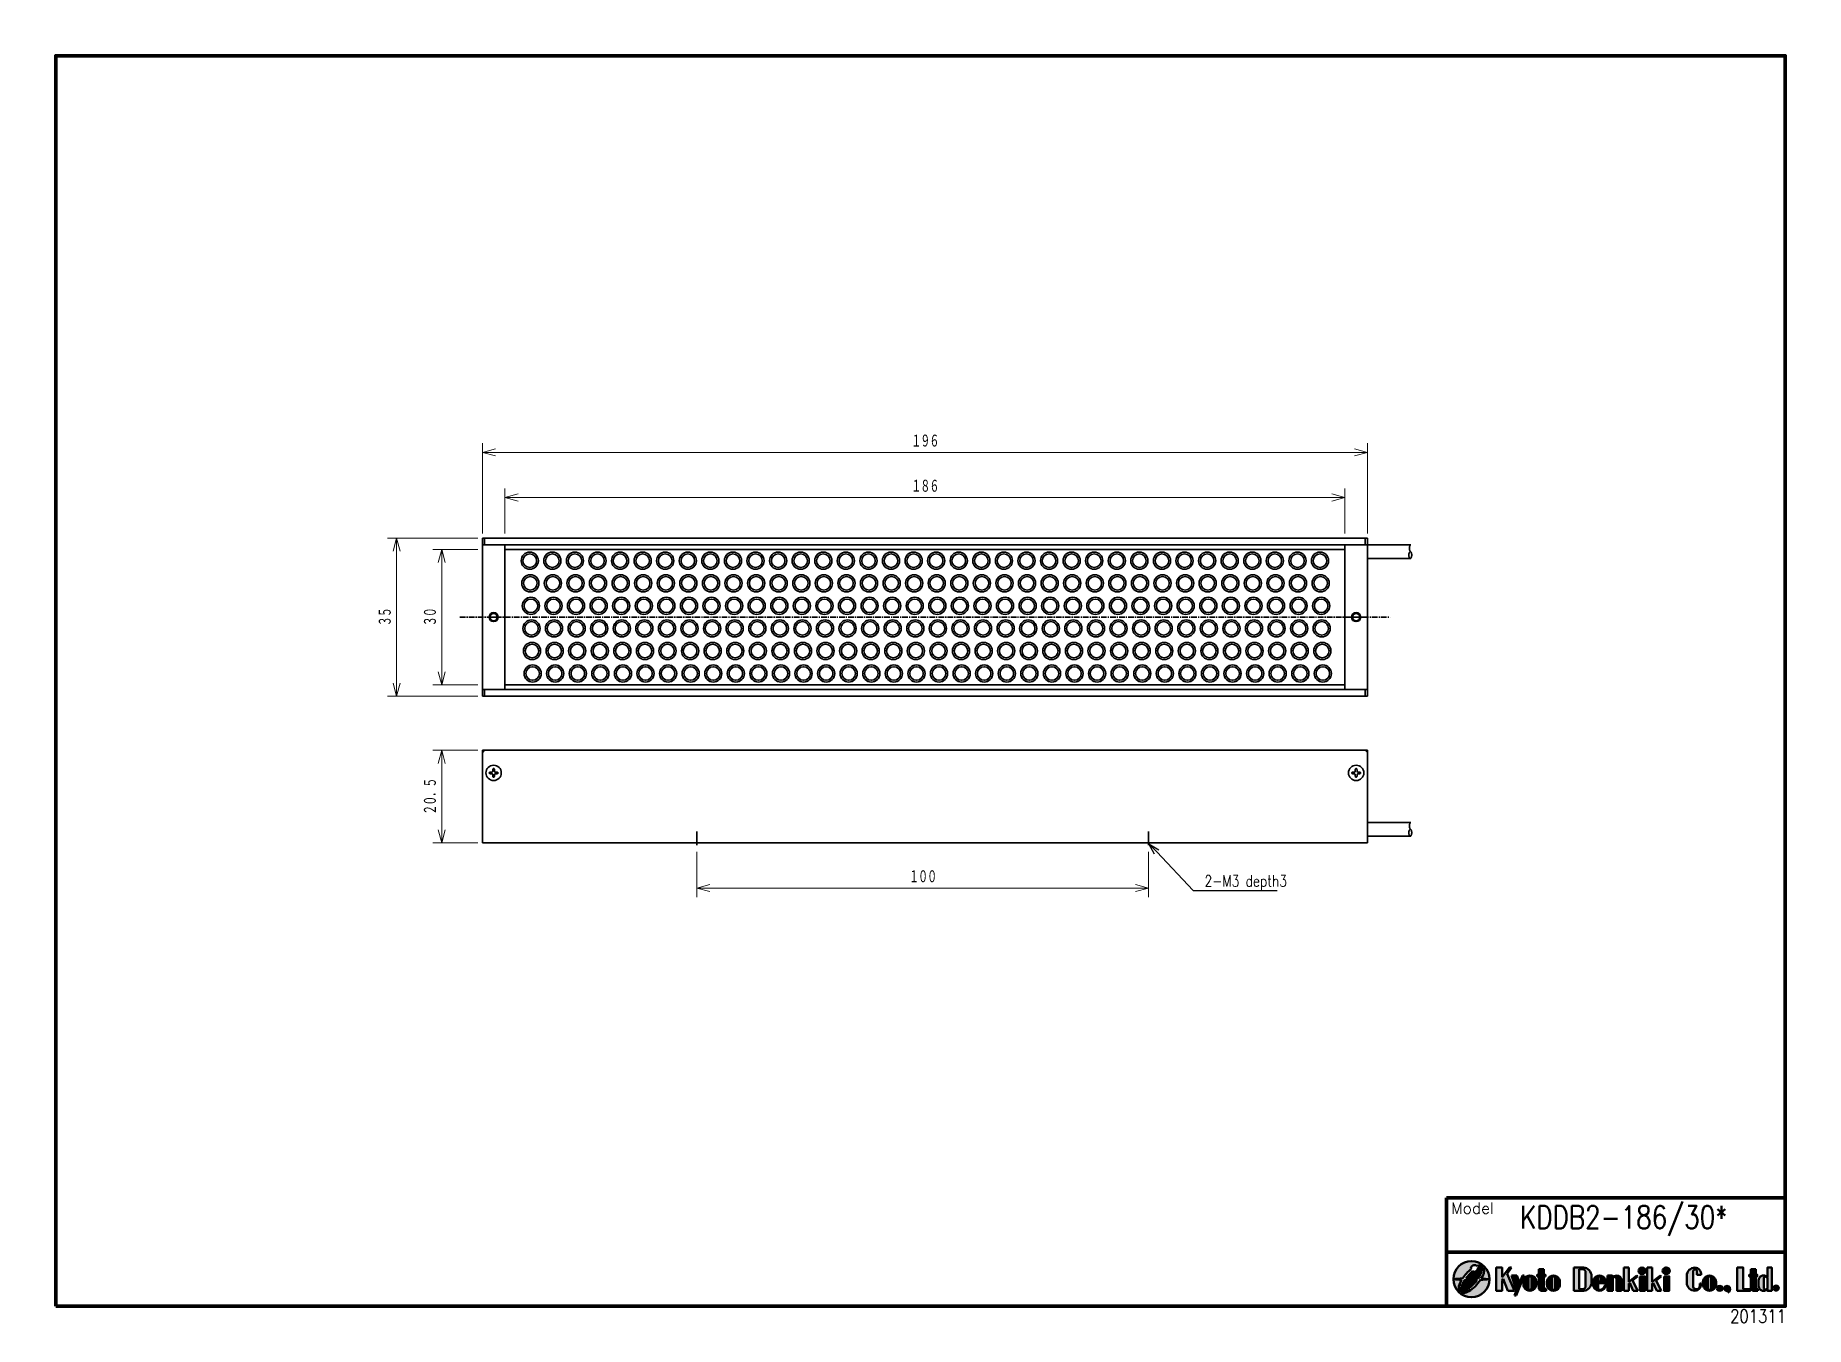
# Paper-space layout 'A3_1_1' of a CAD drawing. Header units: millimetres. Extents: x 0 to 392, y 0 to 286.
# The model-space entities are those that its viewports show. They can reach past a viewport. Long polylines and large blocks are cut down to what shows.
import ezdxf
from ezdxf import colors
from ezdxf.entities.mleader import LeaderData, LeaderLine
from ezdxf.math import Vec2, Vec3

# ---------------------------------------------------------------- set-up
doc = ezdxf.new("R2010")
doc.units = ezdxf.units.MM
doc.linetypes.add('CENTER', pattern=[2, 1.25, -0.25, 0.25, -0.25])
doc.layers.get('0').update_dxf_attribs({"lineweight": 30})
for name, color, linetype, lineweight in [('0 @ 1', 7, 'Continuous', 30), ('2KD_寸法1', 7, 'Continuous', 15), ('2KD_寸法１', 7, 'Continuous', 15), ('2KD_寸法１ @ 1', 7, 'Continuous', 15), ('AUX', 7, 'Continuous', 40), ('PINOFF', 6, 'Continuous', 9)]:
    doc.layers.add(name, color=color, linetype=linetype, lineweight=lineweight)
doc.layers.get('PINOFF').freeze()
doc.styles.add('BIGFONT', font='txt.shx', dxfattribs={"bigfont": 'bigfont'})
doc.styles.get("Standard").update_dxf_attribs({"font": 'simplex.shx', "width": 0.8, "bigfont": 'extfont.shx'})

psp = doc.layouts.new('A3_1_1')

msp = doc.modelspace()

# ---------------------------------------------------------------- texts
at = {"layer": '0 @ 1'}
for s, insert, char_height, attachment_point in [('KDDB2-186/30*', (328.2747157711003, 19.58330069474049), 5, 7), ('201311', (374.7986344707326, 3.308402168120778), 3, 1)]:
    msp.add_mtext(s, dxfattribs=dict(at, insert=insert, char_height=char_height, attachment_point=attachment_point))
at = {"layer": '2KD_寸法1', "style": 'BIGFONT', "width": 0.666}
for s, p in [('５', (78.47265376557891, 156.6437738442047)), ('０', (88.4726537655789, 156.6437738442047)), ('３', (78.47265376557891, 154.6436738442144)), ('３', (88.4726537655789, 154.6436738442144))]:
    msp.add_text(s, height=3, rotation=90, dxfattribs=at).set_placement(p)
at = {"layer": '2KD_寸法１', "style": 'BIGFONT', "width": 0.666}
for s, p in [('１', (193.4725537655789, 194.1437738442044)), ('９', (195.4726537655789, 194.1437738442044)), ('６', (197.4727537655789, 194.1437738442044)), ('１', (193.4725537655789, 184.1437738442047)), ('８', (195.4726537655789, 184.1437738442047)), ('６', (197.4727537655789, 184.1437738442047)), ('１', (192.9725537655789, 97.64377384420459)), ('０', (194.9726537655789, 97.64377384420459)), ('０', (196.9727537655789, 97.64377384420459))]:
    msp.add_text(s, height=3, dxfattribs=at).set_placement(p)
for s, p in [('５', (88.4726537655789, 118.8938738442093)), ('２', (88.4726537655789, 112.8935738442098)), ('０', (88.4726537655789, 114.8936738442144)), ('．', (88.4726537655789, 116.8937738442046))]:
    msp.add_text(s, height=3, rotation=90, dxfattribs=at).set_placement(p)
at = {"layer": 'AUX', "lineweight": 20}
msp.add_text('Model', height=2.5, dxfattribs=at).set_placement((312.9999995781059, 24.50000041733521))

# ---------------------------------------------------------------- blocks, each defined once
blk = doc.blocks.new('A$C58A435ED')
h = blk.add_hatch(color=256)
edge = h.paths.add_edge_path()
edge.add_ellipse((3.773587198117354, 4.196817087367676), major_axis=(2.361812504366488, 2.716954488801899), ratio=0.3819444444444653, start_angle=36.91420710907818, end_angle=132.4984448425061, ccw=False)
edge.add_arc((4.65000007218421, 6.399999378670387), 0.7500000000000107, 47.716325140725814, 192.9194600169402, ccw=False)
edge.add_ellipse((3.773587198117354, 4.196817087367676), major_axis=(2.361812504366659, 2.716954488802064), ratio=0.3819444444444362, start_angle=355.11932142212606, end_angle=374.4018947975413, ccw=False)
edge.add_ellipse((4.226412946251002, 3.803181669973355), major_axis=(2.361812504366308, 2.716954488802097), ratio=0.3819444444444228, start_angle=320.8704270941839, end_angle=364.8806785778694, ccw=False)
edge.add_arc((4.000000072180421, -35.9000006213288), 40.09999999999967, 84.27518954777139, 86.89867012710249, ccw=False)
edge.add_arc((4.000000072184041, 3.999999378670507), 3.999999999999948, 2.29e-13, 180.0000000000002)
edge.add_arc((4.000000072404037, -35.90000062387292), 40.10000000255265, 92.83887678115929, 95.7248104521737, ccw=False)
h = blk.add_hatch(color=256)
edge = h.paths.add_edge_path()
edge.add_arc((4.000000072184093, 3.999999378670505), 4, 180, 360)
edge.add_arc((4.000000072183813, 43.89999937867018), 40.09999999999969, 272.8388767810273, 275.7248104522239, ccw=False)
edge.add_ellipse((4.226412946251002, 3.803181669973355), major_axis=(2.361812504366427, 2.716954488802093), ratio=0.3819444444444074, start_angle=175.1193214221273, end_angle=312.49844484255107, ccw=False)
edge.add_ellipse((3.773587198117354, 4.196817087367676), major_axis=(2.361812504366707, 2.716954488802058), ratio=0.3819444444444306, start_angle=140.8704270940551, end_angle=184.8806785778792, ccw=False)
edge.add_arc((4.000000071549385, 43.89999937191472), 40.0999999932146, 264.27518954771597, 266.89867012749494, ccw=False)
h = blk.add_hatch(color=256)
edge = h.paths.add_edge_path(flags=17)
edge.add_ellipse((3.773587198117354, 4.196817087367676), major_axis=(2.361812504366659, 2.716954488802064), ratio=0.3819444444444362, start_angle=310.1847318245495, end_angle=355.1193214221261)
edge.add_ellipse((4.226412946251002, 3.803181669973355), major_axis=(2.361812504366308, 2.716954488802097), ratio=0.3819444444444228, start_angle=364.8806785778694, end_angle=376.9172569597255)
edge.add_arc((4.64590059936633, 6.440648230716468), 0.7832318979547827, -118.93200922835058, 3.650290310823493, ccw=False)
edge.add_ellipse((4.226412946251002, 3.803181669973355), major_axis=(2.361812504366481, 2.716954488802258), ratio=0.3819444444443969, start_angle=39.80897284039416, end_angle=116.5044053354679)
edge.add_arc((4.000000072202564, -35.90000062130313), 40.09999999997294, 87.87584705466139, 91.76471786731457, ccw=False)
h = blk.add_hatch(color=256)
edge = h.paths.add_edge_path(flags=17)
edge.add_ellipse((4.226412946251002, 3.803181669973355), major_axis=(2.361812504366427, 2.716954488802093), ratio=0.3819444444444074, start_angle=130.1847318245594, end_angle=175.1193214221273)
edge.add_ellipse((3.773587198117354, 4.196817087367676), major_axis=(2.361812504366707, 2.716954488802058), ratio=0.3819444444444306, start_angle=184.8806785778791, end_angle=296.5044053362664)
edge.add_arc((4.00000007189953, 43.89999937834407), 40.0999999996636, 267.87584705502576, 271.7647178677285, ccw=False)
blk.add_circle((4.000000072184093, 3.999999378670509), 4)
for centre, radius, start, end in [((4.000000072403906, -35.90000062387293), 40.10000000255266, 92.83887678115978, 95.72481045217431), ((4.000000071594456, 43.8999993719102), 40.09999999321459, 264.2751895476506, 266.8986701274294), ((4.000000072184036, -35.90000062130243), 40.09999999997295, 87.87584705463547, 91.76471786728702), ((4.65000007218407, 6.399999378670521), 0.7500000000000107, 46.19320078363318, 192.9194600169539), ((4.645900599366655, 6.44064823071632), 0.7832318979547827, 241.0679907715483, 3.650290310844553), ((4.000000072184093, 43.8999993786702), 40.09999999999969, 272.8388767810261, 275.7248104522234), ((4.000000072184093, -35.90000062132919), 40.09999999999969, 84.2751895477766, 86.89867012710823), ((4.000000072178096, 43.89999937833407), 40.09999999966357, 267.8758470546274, 271.7647178673098)]:
    blk.add_arc(centre, radius, start, end)
for centre, major_axis, ratio, start_param, end_param in [((3.773587198117354, 4.196817087367676), (2.361812504366488, 2.716954488801899), 0.3819444444444653, 1.100419841322928, 1.907443110207523), ((4.226412946251002, 3.803181669973355), (2.361812504366481, 2.716954488802258), 0.3819444444443969, 1.141079770981902, 1.759009101951536), ((3.773587198117354, 4.196817087367676), (2.361812504366659, 2.716954488802064), 0.3819444444444362, 5.024442884643541, 6.875096460284401), ((4.226412946251002, 3.803181669973355), (2.361812504366308, 2.716954488802097), 0.3819444444444228, 5.151329780016704, 6.969419591022086), ((3.773587198117354, 4.196817087367676), (2.361812504366706, 2.716954488802057), 0.3819444444444307, 2.009737126425152, 4.90060175554776), ((4.226412946251002, 3.803181669973355), (2.361812504366427, 2.716954488802093), 0.3819444444444074, 1.882850231053828, 5.04903576379776)]:
    blk.add_ellipse(centre, major_axis=major_axis, ratio=ratio, start_param=start_param, end_param=end_param)
blk = doc.blocks.new('A$C7F8063EA')
for points in [[(2.398777864283431, 4.829663306420513), (3.406328365880199, 6.169453883368078), (2.921754663084811, 6.169453883368085), (1.291720739670836, 4.051868400267174), (1.291720739670836, 6.170772863426478), (1.1133674889e-06, 6.170772863426471), (1.1133674889e-06, 1.050815427120141), (1.291720739670836, 1.050815427120141), (1.291720739670836, 3.357553768141244), (1.525719458847731, 3.668713634047847), (2.591814308545053, 1.057822508680139), (4.056205566284461, 1.057822508680146)], [(4.514313398489295, 1.134349005860251), (4.055858601252566, 5.019028322e-07), (4.378142334187486, 5.019028322e-07), (6.169417419713028, 4.408012072126439), (5.837386979518782, 4.40801207212644), (5.183398294731592, 2.789856714902839), (4.539052240885665, 4.408012072126438), (3.400905575323575, 4.408012072126438)], [(28.2337426024219, 6.170772863426464), (28.2337426024219, 1.050815427120142), (29.36610001997861, 1.050815427120141), (29.36610001997861, 2.640654124072921), (29.54453348874947, 2.786386900192896), (30.33980663270284, 1.050815427120113), (31.31894397160024, 1.050815427120113), (30.19566787494091, 3.318190840230171), (31.31251927078347, 4.230361945521053), (31.1496955754422, 4.408012072126442), (29.36610001997859, 2.99519422866465), (29.36610001997861, 6.170772863426463)], [(31.7998258105149, 4.229761809594492), (31.7998258105149, 1.050815427120141), (32.941005496245, 1.050815427120141), (32.941005496245, 4.229761809594492)], [(33.41618775227426, 6.170772863426464), (33.41618775227426, 1.050815427120142), (34.54854516983096, 1.050815427120141), (34.54854516983096, 2.640654124072923), (34.72697863860179, 2.786386900192901), (35.52225178255519, 1.050815427120127), (36.50138912145259, 1.05081542712012), (35.3781130247933, 3.318190840230151), (36.49496442063583, 4.23036194552105), (36.33214072529455, 4.408012072126442), (34.54854516983095, 2.995194228664646), (34.54854516983096, 6.170772863426464)], [(37.15768712419095, 4.229761809594491), (37.15768712419095, 1.050815427120141), (38.29886680992104, 1.050815427120141), (38.29886680992104, 4.229761809594492)], [(53.38047412418291, 6.170772863426464), (53.38047412418291, 1.050815427120141), (54.68106029502587, 1.050815427120141), (56.29751894606171, 1.050815427120142), (56.2975189460617, 1.410965188043746), (54.68106029502588, 1.410965188043746), (54.68106029502586, 6.170772863426464)]]:
    blk.add_hatch(color=256).paths.add_polyline_path(points)
h = blk.add_hatch(color=256)
h.paths.add_polyline_path([(6.000321070772656, 2.499626550424913, 0.9930558690252096), (8.918576991429632, 2.499862088220886), (8.918509413660729, 2.92878370181117, 1.006911414223633), (6.000321070772656, 2.948883291135963)])
h.paths.add_polyline_path([(7.130185689228994, 3.905856913461114, -1.045169310724598), (7.77891868472426, 3.87718728444978), (7.77891868472426, 1.587942342862924, -1.045169310724602), (7.130185689228994, 1.559272713851591)], flags=16)
h = blk.add_hatch(color=256)
edge = h.paths.add_edge_path()
edge.add_line((9.410215178256747, 4.230645526233281), (9.410215178256747, 1.759668284966215))
edge.add_ellipse((10.04980428069029, 1.75966828496621), major_axis=(4.547e-13, 0.7088528578460683), ratio=0.9022875415597713, start_angle=90.00000000003674, end_angle=180.0000000000367)
edge.add_line((10.04980428069029, 1.050815427120141), (11.02797277711079, 1.050815427120142))
edge.add_line((11.02797277711079, 1.050815427120142), (11.02797277711079, 1.40698119093291))
edge.add_ellipse((11.0280585437481, 1.935287182282309), major_axis=(2.477e-13, -0.528314164912672), ratio=0.9180339373020796, start_angle=270, end_angle=359.9999999999731, ccw=False)
edge.add_line((10.54304821080086, 1.93528718228209), (10.54304821080086, 4.230645526233274))
edge.add_line((10.54304821080086, 4.230645526233274), (10.86662624025985, 4.230645526233274))
edge.add_line((10.86662624025985, 4.230645526233274), (10.86662624025985, 4.585329156267562))
edge.add_line((10.86662624025985, 4.585329156267562), (10.54304821080086, 4.585329156267562))
edge.add_line((10.54304821080086, 4.585329156267562), (10.54304821080086, 5.814038219401482))
edge.add_line((10.54304821080086, 5.814038219401482), (9.410215178256747, 5.814038219401481))
edge.add_line((9.410215178256747, 5.814038219401481), (9.410215178256747, 4.585329156267562))
edge.add_line((9.410215178256747, 4.585329156267562), (9.089058107054825, 4.585329156267562))
edge.add_line((9.089058107054825, 4.585329156267562), (9.089058107054825, 4.230645526233274))
edge.add_line((9.089058107054825, 4.230645526233274), (9.410215178256747, 4.230645526233281))
h = blk.add_hatch(color=256)
h.paths.add_polyline_path([(12.65960897724608, 4.408012072126425), (12.63950891116084, 4.408012072126425, 0.4121976711162861), (11.19039555284587, 2.948883291135956), (11.19039555284587, 2.499626550424916, 0.9930558690252096), (14.10865147350284, 2.499862088220879), (14.10858389573397, 2.928783701811163, 0.416232331284715)])
h.paths.add_polyline_path([(12.32026017130221, 3.905856913461107, -1.045169310724598), (12.96899316679747, 3.877187284449773), (12.96899316679747, 1.587942342862917, -1.045169310724602), (12.32026017130221, 1.559272713851584)], flags=16)
h = blk.add_hatch(color=256)
edge = h.paths.add_edge_path()
edge.add_line((17.19864840931359, 1.050815427120141), (19.30238706350838, 1.050815427120141))
edge.add_ellipse((19.30238706350838, 2.973983978213254), major_axis=(0, -1.923168551093112), ratio=0.9305592290321637, start_angle=0, end_angle=90)
edge.add_line((21.09200930771249, 2.973983978213246), (21.09200930771249, 4.247604312333308))
edge.add_ellipse((19.30238706350838, 4.247604312333351), major_axis=(0, 1.923168551093112), ratio=0.9305592290321637, start_angle=270, end_angle=360)
edge.add_line((19.30238706350838, 6.170772863426464), (17.19864840931359, 6.170772863426464))
edge.add_line((17.19864840931359, 6.170772863426464), (17.19864840931359, 1.050815427120141))
edge = h.paths.add_edge_path(flags=16)
edge.add_line((18.32791822793343, 5.812326842775746), (19.14476182150094, 5.812326842775746))
edge.add_ellipse((19.14282603210222, 5.112001191007038), major_axis=(0, 0.7003256517687078), ratio=0.929745631167618, start_angle=270, end_angle=359.83893227171643, ccw=False)
edge.add_line((19.79395074722879, 5.112001191007015), (19.79395074722879, 2.109587099539584))
edge.add_ellipse((19.14282603210222, 2.109587099539567), major_axis=(0, -0.7003256517687078), ratio=0.929745631167618, start_angle=0.16106772828362637, end_angle=90, ccw=False)
edge.add_line((19.14476182150094, 1.409261447770859), (18.32791822793342, 1.409261447770859))
edge.add_line((18.32791822793342, 1.409261447770859), (18.32791822793343, 5.812326842775746))
h = blk.add_hatch(color=256)
edge = h.paths.add_edge_path()
edge.add_line((22.87629842648083, 4.408012072126447), (22.85619836039664, 4.408012072126439))
edge.add_arc((22.86624839343847, 2.948883291135963), 1.459163391357833, 90.39462957571416, 180)
edge.add_line((21.40708500208063, 2.948883291135963), (21.40708500208063, 2.506948753458312))
edge.add_arc((22.86992492511266, 2.513573222781768), 1.462854922406916, 180.2594621142477, 269.3397493728856)
edge.add_line((22.85306802025838, 1.050815427120134), (22.88678182996658, 1.050815427120134))
edge.add_arc((22.86992492511266, 2.513573222781772), 1.462854922406917, 270.6602506271005, 354.2193550323094)
edge.add_line((24.32534092273761, 2.366234165273212), (24.07787818271213, 2.366234165273212))
edge.add_ellipse((22.87629842648084, 2.366234165273212), major_axis=(-1.201579756231282, 0), ratio=0.9416571348462468, start_angle=90.17744929209329, end_angle=180, ccw=False)
edge.add_arc((22.86194962053696, 1.55927271385159), 0.3249999999999886, 179.9999999999999, 276.5641418440151, ccw=False)
edge.add_line((22.53694962053697, 1.559272713851591), (22.53694962053698, 2.732564813656352))
edge.add_line((22.53694962053698, 2.732564813656352), (24.32530421539708, 2.732846573795441))
edge.add_line((24.32530421539708, 2.732846573795441), (24.32527334496871, 2.92878370181117))
edge.add_arc((22.86624839343845, 2.948883291135975), 1.459163391357833, 359.2107408485284, 449.6053704242639)
h.paths.add_polyline_path([(22.53694962053697, 3.091152624663407), (22.53694962053697, 3.905856913461114, -1.045169310724599), (23.18568261603224, 3.877187284449781), (23.18568261603223, 3.091152624663408)], flags=16)
h = blk.add_hatch(color=256)
edge = h.paths.add_edge_path()
edge.add_line((24.66529301484071, 4.408012072126438), (24.6652930148407, 1.050815427120141))
edge.add_line((24.6652930148407, 1.050815427120141), (25.7938026291772, 1.050815427120141))
edge.add_line((25.7938026291772, 1.050815427120141), (25.79380262917721, 3.722369965857063))
edge.add_ellipse((26.21745473022793, 3.722369965857069), major_axis=(0.3767525711955679, 0.2169528969146351), ratio=0.9078835970869166, start_angle=60.06451933352412, end_angle=150.0645193335241, ccw=False)
edge.add_ellipse((26.21745473022793, 3.722369965857069), major_axis=(0, 0.4036375748992214), ratio=0.9656734174228072, start_angle=270, end_angle=360, ccw=False)
edge.add_line((26.60723680658112, 3.722369965857049), (26.60723680658112, 1.050815427120141))
edge.add_line((26.60723680658112, 1.050815427120141), (27.74030374813492, 1.050815427120142))
edge.add_line((27.74030374813492, 1.050815427120142), (27.74030374813492, 3.358657917323952))
edge.add_ellipse((26.76900827813415, 3.358657917323853), major_axis=(0, 1.049354154802585), ratio=0.9256126404564504, start_angle=270, end_angle=360)
edge.add_ellipse((26.76900827813415, 4.015239595457842), major_axis=(-0.9752056489569438, 0), ratio=0.4027586151584507, start_angle=270, end_angle=360)
edge.add_line((25.79380262917721, 4.015239595457812), (25.79380262917721, 4.232333820707942))
edge.add_line((25.79380262917721, 4.232333820707942), (25.63367631766278, 4.408012072126439))
edge.add_line((25.63367631766278, 4.408012072126439), (24.66529301484071, 4.408012072126438))
h = blk.add_hatch(color=256)
edge = h.paths.add_edge_path()
edge.add_ellipse((32.28084409635221, 5.463593461529853), major_axis=(-0.8029901400914241, 0), ratio=0.8806825471307714, start_angle=0, end_angle=360)
h = blk.add_hatch(color=256)
edge = h.paths.add_edge_path()
edge.add_ellipse((37.63870541002825, 5.463593461529853), major_axis=(-0.8029901400914241, 0), ratio=0.8806825471307714, start_angle=0, end_angle=360)
h = blk.add_hatch(color=256)
edge = h.paths.add_edge_path()
edge.add_arc((44.03210335415496, 5.389742119339189), 0.4022708682637131, 0, 180, ccw=False)
edge.add_line((44.43437422241868, 5.389742119339189), (44.43437422241869, 4.585540193077122))
edge.add_line((44.43437422241869, 4.585540193077122), (45.39805205564927, 4.585540193077122))
edge.add_ellipse((44.03210335415496, 4.585540193077122), major_axis=(0, 1.585232670349341), ratio=0.8616707988949573, start_angle=270, end_angle=360)
edge.add_ellipse((44.03210335415496, 4.404088106452945), major_axis=(-1.843641580901476, 0), ratio=0.9582582511019692, start_angle=270.0000000000004, end_angle=360)
edge.add_line((42.18846177325349, 4.404088106452868), (42.18846177325349, 2.817500184093672))
edge.add_ellipse((44.03210335415496, 2.81750018409366), major_axis=(-1.843641580901476, 0), ratio=0.9582582511019692, start_angle=0, end_angle=89.99999999999957)
edge.add_ellipse((44.03210335415496, 2.639975360593325), major_axis=(0, -1.589159933473183), ratio=0.859541366934012, start_angle=0, end_angle=90)
edge.add_line((45.39805205564928, 2.639975360593325), (45.07598273930716, 2.639975360593325))
edge.add_line((45.07598273930716, 2.639975360593325), (45.07598273930716, 2.101617162536902))
edge.add_ellipse((44.45224876929251, 2.101617162536967), major_axis=(0, -0.68893955641488), ratio=0.9053536906204902, start_angle=0, end_angle=90, ccw=False)
edge.add_line((44.45224876929251, 1.412677606122088), (44.13368029113917, 1.412677606122088))
edge.add_ellipse((44.13368029113917, 1.929035216805459), major_axis=(4.547e-13, 0.5163576106833716), ratio=0.9757729814054631, start_angle=90.00000000005042, end_angle=180.0000000000504, ccw=False)
edge.add_line((43.62983248589126, 1.929035216805386), (43.62983248589126, 5.389742119339189))
h = blk.add_hatch(color=256)
h.paths.add_polyline_path([(45.74534481770922, 2.499626550424377, 0.4093568311612341), (47.19052061992356, 1.05081542712012), (47.21842329482851, 1.05081542712012, 0.4094039504209535), (48.6636007383662, 2.499862088220879), (48.66353316059729, 2.928783701811163, 1.006911414223785), (45.74534481770922, 2.948883291135956)])
h.paths.add_polyline_path([(46.87520943616556, 3.905856913461107, -1), (47.52520943616554, 3.905856913461107), (47.52520943616554, 1.559272713851584, -1), (46.87520943616556, 1.559272713851584)], flags=16)
h = blk.add_hatch(color=256)
edge = h.paths.add_edge_path()
edge.add_line((56.01527129174201, 4.230645526233274), (56.33642836294391, 4.230645526233274))
edge.add_line((56.33642836294391, 4.230645526233274), (56.33642836294392, 1.759668284966186))
edge.add_ellipse((56.97601746537748, 1.75966828496621), major_axis=(4.547e-13, 0.7088528578460683), ratio=0.9022875415597713, start_angle=90.00000000003674, end_angle=180.0000000000367)
edge.add_line((56.97601746537747, 1.050815427120141), (57.95418596179797, 1.050815427120141))
edge.add_line((57.95418596179797, 1.050815427120141), (57.95418596179797, 1.406981190932909))
edge.add_ellipse((57.95427172843528, 1.935287182282309), major_axis=(2.477e-13, -0.528314164912672), ratio=0.9180339373020796, start_angle=270, end_angle=359.9999999999731, ccw=False)
edge.add_line((57.46926139548805, 1.935287182282004), (57.46926139548805, 4.230645526233275))
edge.add_line((57.46926139548805, 4.230645526233275), (57.79283942494704, 4.230645526233274))
edge.add_line((57.79283942494704, 4.230645526233274), (57.79283942494704, 4.585329156267562))
edge.add_line((57.79283942494704, 4.585329156267562), (57.46926139548804, 4.585329156267562))
edge.add_line((57.46926139548804, 4.585329156267562), (57.46926139548805, 5.814038219401482))
edge.add_line((57.46926139548805, 5.814038219401482), (56.33642836294391, 5.814038219401482))
edge.add_line((56.33642836294391, 5.814038219401482), (56.33642836294394, 4.585329156267562))
edge.add_line((56.33642836294394, 4.585329156267562), (56.01527129174201, 4.585329156267562))
edge.add_line((56.01527129174201, 4.585329156267562), (56.01527129174201, 4.230645526233274))
h = blk.add_hatch(color=256)
edge = h.paths.add_edge_path()
edge.add_line((61.00913571780711, 6.170772863426463), (60.03930686129979, 6.170772863426464))
edge.add_line((60.03930686129979, 6.170772863426464), (60.0393068612998, 3.967246375105668))
edge.add_ellipse((59.37071800628541, 3.154375721908309), major_axis=(-4.11812363e-07, -1.253636350218062), ratio=0.7005460842986974, start_angle=140.5626067664118, end_angle=180.0000188213667)
edge.add_line((59.37071800628405, 4.408012072126439), (58.96088035646851, 4.408012072126439))
edge.add_ellipse((58.96088035646721, 3.154375721908309), major_axis=(4.11812363e-07, -1.253636350218062), ratio=0.7005460842986974, start_angle=179.9999811786333, end_angle=269.9999811786645)
edge.add_line((58.08265032018742, 3.154375721909497), (58.08265032018739, 2.304451777337887))
edge.add_ellipse((58.96088035646721, 2.304451777338201), major_axis=(4.11812363e-07, 1.253636350218062), ratio=0.7005460842986974, start_angle=90.00001882133549, end_angle=180.0000188213667)
edge.add_line((58.96088035646788, 1.050815427120141), (59.37071800628475, 1.050815427120141))
edge.add_ellipse((59.37071800628541, 2.304451777338201), major_axis=(-4.11812363e-07, 1.253636350218062), ratio=0.7005460842986974, start_angle=179.9999811786333, end_angle=219.4373932335881)
edge.add_line((60.03930686129979, 1.491581124140838), (60.03930686129979, 1.050815427120141))
edge.add_line((60.03930686129979, 1.050815427120141), (61.00913571780711, 1.050815427120141))
edge.add_line((61.00913571780711, 1.050815427120141), (61.00913571780711, 6.170772863426463))
h.paths.add_polyline_path([(60.03930686129979, 1.735331915351252, -1), (59.21817327816597, 1.735331915351252), (59.21817327816597, 3.761385435440615, -1), (60.03930686129979, 3.761385435440615)], flags=16)
h = blk.add_hatch(color=256)
edge = h.paths.add_edge_path()
edge.add_ellipse((49.47965902708938, 1.582242384970413), major_axis=(-0.6495263368888118, 0), ratio=0.8208718778531608, start_angle=0, end_angle=360)
h = blk.add_hatch(color=256)
edge = h.paths.add_edge_path()
edge.add_ellipse((51.10382881327996, 1.582242384970413), major_axis=(-0.6495263368888118, 0), ratio=0.8208718778531608, start_angle=178.5690149176314, end_angle=477.542772379198)
edge.add_ellipse((51.25689893715616, 1.101706482423878), major_axis=(0, -0.4085205769865751), ratio=0.251102208153783, start_angle=0, end_angle=84.64326370635717, ccw=False)
edge.add_ellipse((51.25689893715616, 1.413106612160845), major_axis=(0, -0.7199207067235417), ratio=0.7312706617840086, start_angle=0, end_angle=90)
edge.add_ellipse((51.69606463323384, 1.413106612160845), major_axis=(0, 0.2018800132245815), ratio=0.432391469396966, start_angle=270, end_angle=339.5603886802153)
edge.add_ellipse((51.69606463323384, 1.413106612160845), major_axis=(0, 0.2018800132245815), ratio=0.432391469396966, start_angle=339.5603886802153, end_angle=340.2548236015122, ccw=False)
h = blk.add_hatch(color=256)
edge = h.paths.add_edge_path()
edge.add_ellipse((61.97248607229494, 1.654709356403827), major_axis=(-0.5819461302032778, 0), ratio=0.9599134801484431, start_angle=0, end_angle=360)
for p, q in [((1.1133674889e-06, 6.170772863426464), (1.291720739670836, 6.170772863426464)), ((2.921754663084811, 6.169453883368078), (1.291720739670836, 4.05186840026716)), ((3.406328365880199, 6.169453883368078), (2.398777864283459, 4.82966330642052)), ((4.056205566284461, 1.057822508680146), (2.398777864283459, 4.82966330642052)), ((2.921754663084811, 6.169453883368078), (3.406328365880199, 6.169453883368078)), ((3.400905575323577, 4.408012072126439), (4.514313398489292, 1.134349005860258)), ((3.400905575323577, 4.408012072126439), (4.539052240885666, 4.408012072126439)), ((3.400905575323577, 4.408012072126439), (4.539052240885666, 4.408012072126439)), ((4.378142334187486, 5.019028322e-07), (6.169417419713028, 4.408012072126439)), ((4.539052240885666, 4.408012072126439), (5.187514291777461, 2.779520153314024)), ((5.183398294731603, 2.789856714902867), (5.837386979518782, 4.408012072126439)), ((5.837386979518782, 4.408012072126439), (6.169417419713028, 4.408012072126439)), ((9.089058107054825, 4.585329156267562), (9.089058107054825, 4.230645526233274)), ((9.089058107054825, 4.585329156267562), (9.089058107054825, 4.230645526233274)), ((9.089058107054825, 4.230645526233274), (9.410215178256777, 4.230645526233281)), ((9.089058107054825, 4.230645526233274), (9.410215178256747, 4.230645526233281)), ((9.410215178256747, 5.814038219401481), (10.54304821080086, 5.814038219401481)), ((9.410215178256747, 5.814038219401481), (9.410215178256747, 4.585329156267562)), ((9.410215178256747, 4.230645526233281), (9.410215178256747, 1.75966828496621)), ((10.54304821080086, 5.814038219401481), (10.54304821080086, 4.585329156267562)), ((10.54304821080089, 4.230645526233281), (10.86662624025985, 4.230645526233274)), ((10.54304821080086, 4.230645526233274), (10.86662624025985, 4.230645526233274)), ((10.54304821080086, 4.230645526233274), (10.54304821080086, 1.935287182282081)), ((12.63950891116065, 4.408012072126425), (12.65960897724608, 4.408012072126425)), ((17.19864840931359, 6.170772863426464), (19.30238706350838, 6.170772863426464)), ((17.19864840931359, 1.050815427120141), (17.19864840931359, 6.170772863426464)), ((17.19864840931359, 1.050815427120141), (17.19864840931359, 6.170772863426464)), ((17.19864840931359, 6.170772863426464), (19.30238706350838, 6.170772863426464)), ((18.32791822793342, 5.812326842775746), (18.32791822793342, 1.406412450844982)), ((18.32791822793342, 1.406412450844982), (18.32791822793342, 5.812326842775746)), ((18.32791822793342, 5.812326842775746), (19.1447947662723, 5.812326842775746)), ((19.79395074722879, 5.112001191007038), (19.79395074722879, 2.109587099539567)), ((21.09200930771249, 4.247604312333351), (21.09200930771249, 2.973983978213254)), ((22.85619836039692, 4.408012072126439), (22.87629842648084, 4.408012072126446)), ((24.6652930148407, 4.408012072126439), (25.63367631766278, 4.408012072126439)), ((24.6652930148407, 1.050815427120141), (24.6652930148407, 4.408012072126439)), ((24.6652930148407, 4.408012072126439), (25.63367631766278, 4.408012072126439)), ((24.6652930148407, 4.408012072126439), (25.63367631766278, 4.408012072126439)), ((24.6652930148407, 1.050815427120141), (24.6652930148407, 4.408012072126439)), ((24.6652930148407, 4.408012072126439), (25.63367631766278, 4.408012072126439)), ((25.79380262917721, 4.232333820707935), (25.63367631766278, 4.408012072126439)), ((25.79380262917721, 4.232333820707935), (25.63367631766278, 4.408012072126439)), ((25.79380262917721, 4.015239595457842), (25.79380262917721, 4.232333820707935)), ((25.79380262917721, 4.015239595457842), (25.79380262917721, 4.232333820707935)), ((25.79380262917721, 4.232333820707935), (25.79380262917721, 4.015239595457842)), ((28.2337426024219, 6.170772863426456), (29.36610001997861, 6.170772863426456)), ((28.2337426024219, 6.170772863426456), (28.2337426024219, 1.050815427120141)), ((29.36610001997861, 6.170772863426464), (28.2337426024219, 6.170772863426464)), ((29.36610001997861, 2.995194228664651), (29.36610001997861, 6.170772863426464)), ((31.15275941671871, 4.410438995434105), (29.36610001997861, 2.995194228664651)), ((31.31251927078347, 4.230361945521053), (30.19566787494091, 3.318190840230172)), ((31.1496955754422, 4.408012072126439), (31.31251927078347, 4.230361945521053)), ((33.41618775227426, 6.170772863426449), (34.54854516983096, 6.170772863426456)), ((33.41618775227426, 6.170772863426449), (33.41618775227426, 1.050815427120141)), ((34.54854516983096, 6.170772863426464), (33.41618775227426, 6.170772863426464)), ((34.54854516983096, 2.995194228664665), (34.54854516983096, 6.170772863426464)), ((36.33520456657107, 4.410438995434105), (34.54854516983096, 2.995194228664651)), ((36.49496442063583, 4.230361945521053), (35.37811302479332, 3.318190840230172)), ((36.33214072529455, 4.408012072126439), (36.49496442063583, 4.230361945521053)), ((37.46328924620457, 6.170772863426449), (37.63870541002825, 6.170772863426449)), ((37.46328924620457, 6.153692582305005), (37.46328924620457, 6.170772863426464)), ((37.46328924620457, 4.756414059633243), (37.46328924620457, 4.773494340754702)), ((42.18846177325349, 4.404088106452945), (42.18846177325349, 4.408012072126439)), ((42.18846177325349, 4.404088106452945), (42.18846177325349, 2.81750018409366)), ((43.62983248589126, 5.389742119339189), (43.62983248589126, 1.929035216805459)), ((43.62983248589126, 5.389742119339189), (43.62983248589126, 1.929035216805459)), ((44.43437422241868, 4.585540193077122), (44.43437422241868, 5.389742119339189)), ((44.43437422241868, 4.585540193077122), (44.43437422241868, 5.389742119339189)), ((45.39805205564926, 4.585540193077122), (44.43437422241868, 4.585540193077122)), ((44.43437422241868, 4.585540193077122), (45.39805205564926, 4.585540193077122)), ((53.38047412418291, 6.170772863426456), (54.68106029502587, 6.170772863426456)), ((56.01527129174201, 4.585329156267562), (56.01527129174201, 4.230645526233274)), ((56.01527129174201, 4.585329156267562), (56.01527129174201, 4.230645526233274)), ((56.01527129174201, 4.230645526233274), (56.33642836294393, 4.230645526233274)), ((56.01527129174201, 4.230645526233274), (56.33642836294393, 4.230645526233274)), ((56.33642836294393, 5.814038219401481), (57.46926139548804, 5.814038219401481)), ((56.33642836294393, 5.814038219401481), (56.33642836294393, 4.585329156267562)), ((56.33642836294391, 4.230645526233274), (56.33642836294393, 1.75966828496621)), ((57.46926139548804, 5.814038219401481), (57.46926139548804, 4.585329156267562)), ((57.46926139548804, 4.230645526233274), (57.79283942494704, 4.230645526233274)), ((57.46926139548804, 4.230645526233274), (57.79283942494704, 4.230645526233274)), ((57.46926139548804, 4.230645526233274), (57.46926139548804, 1.935287182282081)), ((59.37071800628473, 4.408012072126439), (58.9608803564679, 4.408012072126439)), ((60.03930686129982, 6.170772863426464), (61.00913571780711, 6.170772863426464)), ((60.03930686129976, 6.170772863426464), (61.00913571780711, 6.170772863426464)), ((1.1133674889e-06, 1.050815427120141), (1.291720739670836, 1.050815427120141)), ((1.525719458847731, 3.668713634047854), (1.291720739670836, 3.357553768141229)), ((2.591814308545053, 1.057822508680146), (1.525719458847731, 3.668713634047854)), ((4.056205566284461, 1.057822508680146), (2.591814308545053, 1.057822508680146)), ((4.055858601252566, 5.019028322e-07), (4.514313398489292, 1.134349005860244)), ((4.055858601252566, 5.019028322e-07), (4.378142334187486, 5.019028322e-07)), ((6.000321070772656, 2.948883291135963), (6.000321070772656, 2.52019769210505)), ((8.918509413660729, 2.92878370181117), (8.918576991429632, 2.499862088220886)), ((10.04980428069021, 1.050815427120141), (11.0280585437481, 1.050815427120134)), ((11.0280585437481, 1.050815427120141), (10.04980428068984, 1.050815427120141)), ((11.02797277711079, 1.406973017369637), (11.02797277711079, 1.050815427120141)), ((11.0280585437481, 1.406973017369637), (11.0280585437481, 1.050815427120141)), ((11.0280585437481, 1.050815427120141), (11.0280585437481, 1.050815427120141)), ((11.19039555284587, 2.948883291135956), (11.19039555284587, 2.520197692105043)), ((12.65960897724611, 1.050815427120141), (12.66347402996737, 1.050815427120141)), ((14.10858389573397, 2.928783701811163), (14.10865147350284, 2.499862088220879)), ((17.19864840931359, 1.050815427120141), (19.30238706350838, 1.050815427120141)), ((17.19864840931359, 1.050815427120141), (19.30099920337989, 1.050815427120141)), ((18.32791822793342, 1.409261447770859), (19.1447947662723, 1.409261447770859)), ((21.40708500208063, 2.948883291135963), (21.40708500208063, 2.52019769210505)), ((22.53694962053697, 3.091152624663408), (23.18568261603224, 3.091152624663408)), ((22.53694962053697, 2.732564813656352), (24.32530421539713, 2.732846573795441)), ((22.85306802025866, 1.050815427120134), (22.88678182996648, 1.050815427120134)), ((22.87629842648084, 1.050815427120141), (22.87629842648084, 1.050732184770311)), ((24.07787818271214, 2.366234165273212), (24.32530713385319, 2.366234165273212)), ((24.32527334496871, 2.92878370181117), (24.32530421539707, 2.732846573795441)), ((24.6652930148407, 1.05081542712012), (25.79380262917721, 1.050815427120113)), ((24.6652930148407, 1.050815427120141), (25.79380262917724, 1.050815427120141)), ((25.79380262917721, 1.050815427120141), (25.79380262917721, 3.722369965857069)), ((25.79380262917721, 1.050815427120141), (25.79380262917721, 3.722369965857097)), ((26.60723680658112, 1.050815427120134), (26.60723680658112, 3.722369965857069)), ((26.60723680658112, 1.050815427120141), (26.60723680658112, 3.722369965857069)), ((26.60723680658112, 1.050815427120113), (27.74030374813492, 1.050815427120113)), ((26.60723680658112, 1.050815427120141), (27.74030374813492, 1.050815427120141)), ((27.74030374813492, 1.050815427120141), (27.74030374813492, 3.358657917323853)), ((27.74030374813492, 1.050815427120141), (27.74030374813492, 3.358657917323853)), ((28.2337426024219, 1.050815427120113), (29.36610001997861, 1.050815427120113)), ((28.2337426024219, 1.050815427120141), (29.36610001997861, 1.050815427120141)), ((29.54453348874949, 2.786386900192916), (29.36610001997861, 2.640654124072923)), ((29.36610001997861, 1.050815427120141), (29.36610001997861, 2.640654124072923)), ((30.33980663270282, 1.050815427120156), (29.54453348874947, 2.786386900192908)), ((31.31894397160022, 1.050815427120141), (30.19566787494091, 3.318190840230172)), ((30.33980663270282, 1.050815427120113), (31.31894397160022, 1.050815427120113)), ((31.7998258105149, 1.050815427120113), (32.941005496245, 1.050815427120113)), ((33.41618775227426, 1.050815427120113), (34.54854516983096, 1.050815427120127)), ((33.41618775227426, 1.050815427120141), (34.54854516983096, 1.050815427120141)), ((34.72697863860179, 2.786386900192901), (34.54854516983096, 2.640654124072923)), ((34.54854516983096, 1.050815427120141), (34.54854516983096, 2.640654124072931)), ((35.52225178255517, 1.050815427120156), (34.72697863860179, 2.786386900192894)), ((36.50138912145258, 1.050815427120141), (35.3781130247933, 3.318190840230165)), ((35.52225178255517, 1.050815427120127), (36.50138912145258, 1.05081542712012)), ((37.15768712419095, 1.05081542712012), (38.29886680992104, 1.05081542712012)), ((44.13368029113871, 1.412677606122088), (44.45224876929251, 1.412677606122088)), ((44.13368029113871, 1.412677606122088), (44.45224876929251, 1.412677606122088)), ((45.39805205564926, 2.639975360593325), (45.07598273930716, 2.639975360593325)), ((45.07598273930716, 2.639975360593325), (45.07598273930716, 2.101617162536967)), ((45.39805205564926, 2.639975360593325), (45.07598273930716, 2.639975360593325)), ((45.07598273930716, 2.639975360593325), (45.07598273930716, 2.101617162536967)), ((45.74534481770922, 2.948883291135956), (45.74534481770922, 2.520197692105043)), ((47.19052061992352, 1.05081542712012), (47.21842329482825, 1.05081542712012)), ((48.66353316059729, 2.928783701811163), (48.6636007383662, 2.499862088220879)), ((51.75313746120725, 1.568439477701531), (51.75313746120725, 1.565858952031305)), ((53.38047412418291, 1.05081542712012), (56.2975189460617, 1.050815427120127)), ((54.68106029502587, 1.410965188043746), (54.68106029502587, 2.006455426485672)), ((57.95427172843528, 1.050815427120141), (56.97601746537703, 1.050815427120141)), ((57.95418596179797, 1.406973017369637), (57.95418596179797, 1.050815427120141)), ((57.95427172843528, 1.406973017369637), (57.95427172843528, 1.050815427120141)), ((57.95427172843528, 1.050815427120141), (57.95427172843528, 1.406973017369637)), ((58.08265032018744, 3.15437543341477), (58.08265032018744, 2.379255401949649)), ((58.08265032018744, 3.15437543341477), (58.08265032018738, 2.304451777338201)), ((58.9608803564679, 1.050815427120141), (59.37071800628473, 1.050815427120141)), ((59.21817327816597, 3.761385435440615), (59.21817327816597, 1.735331915351252)), ((59.21817327816597, 3.761385435440615), (59.21817327816597, 1.735331915351252)), ((61.00913571780711, 1.050815427120141), (61.00913571780711, 1.97190299927297)), ((61.00913571780711, 1.050815427120141), (61.00913571780711, 1.97190299927297)), ((61.97248607229494, 2.21678994684953), (61.97248607229494, 2.213327291506175)), ((61.97248607229494, 1.09609142130148), (61.97248607229494, 1.092628765958124)), ((62.55442102239681, 1.658172011747183), (62.55905113449353, 1.658172011747183))]:
    blk.add_line(p, q)
for points in [[(1.291720739670836, 3.357553768141229), (1.291720739670836, 1.050815427120141), (1.1133674889e-06, 1.050815427120141), (1.1133674889e-06, 6.170772863426464), (1.291720739670836, 6.170772863426464), (1.291720739670836, 4.05186840026716)], [(7.77891868472426, 1.530603084840258), (7.77891868472426, 3.934526542472447)], [(9.089058107054825, 4.230645526233274), (9.089058107054825, 4.585329156267562), (9.410215178256747, 4.585329156267562)], [(9.089058107054825, 4.230645526233274), (9.089058107054825, 4.585329156267562), (9.410215178256747, 4.585329156267562)], [(10.54304821080086, 4.585329156267562), (10.86662624025985, 4.585329156267562), (10.86662624025985, 4.230645526233274)], [(10.54304821080086, 4.585329156267562), (10.86662624025985, 4.585329156267562), (10.86662624025985, 4.230645526233274)], [(12.96899316679747, 1.530603084840251), (12.96899316679747, 3.93452654247244)], [(23.18568261603224, 3.091152624663408), (23.18568261603224, 3.934526542472447)], [(54.68106029502587, 1.050815427120141), (53.38047412418291, 1.050815427120141), (53.38047412418291, 6.170772863426464), (54.68106029502587, 6.170772863426464), (54.68106029502587, 1.410965188043746)], [(56.33642836294393, 4.230645526233274), (56.01527129174201, 4.230645526233274), (56.01527129174201, 4.585329156267562), (56.33642836294393, 4.585329156267562)], [(56.33642836294393, 4.230645526233274), (56.01527129174201, 4.230645526233274), (56.01527129174201, 4.585329156267562), (56.33642836294393, 4.585329156267562)], [(57.46926139548804, 4.585329156267562), (57.79283942494704, 4.585329156267562), (57.79283942494704, 4.230645526233274), (57.46926139548804, 4.230645526233274)], [(57.46926139548804, 4.585329156267562), (57.79283942494704, 4.585329156267562), (57.79283942494704, 4.230645526233274), (57.46926139548804, 4.230645526233274)], [(60.03930686129979, 3.967246375105659), (60.03930686129979, 6.170772863426464), (61.00913571780711, 6.170772863426464), (61.00913571780711, 1.050815427120141), (60.03930686129979, 1.050815427120141), (60.03930686129979, 1.49158112414085)], [(60.03930686129979, 3.967246375105659), (60.03930686129979, 6.170772863426464), (61.00913571780711, 6.170772863426464), (61.00913571780711, 1.050815427120141), (60.03930686129979, 1.050815427120141), (60.03930686129979, 1.49158112414085)], [(7.130185689228994, 3.905856913461114), (7.130185689228994, 1.559272713851591)], [(12.32026017130221, 3.905856913461107), (12.32026017130221, 1.559272713851584)], [(22.53694962053697, 3.905856913461114), (22.53694962053697, 3.091152624663408)], [(22.53694962053697, 2.732564813656352), (22.53694962053697, 1.559272713851591)], [(46.87520943616556, 3.905856913461107), (46.87520943616556, 1.559272713851584)], [(47.52520943616554, 3.905856913461107), (47.52520943616554, 1.559272713851584)], [(54.68106029502587, 1.050815427120141), (56.2975189460617, 1.050815427120141), (56.2975189460617, 1.410965188043746), (54.68106029502587, 1.410965188043746)], [(60.03930686129979, 1.735331915351252), (60.03930686129979, 3.761385435440615)], [(60.03930686129979, 1.735331915351252), (60.03930686129979, 3.761385435440615)]]:
    blk.add_lwpolyline(points)
for points in [[(31.7998258105149, 4.229761809594492), (32.941005496245, 4.229761809594492), (32.941005496245, 1.050815427120141), (31.7998258105149, 1.050815427120141)], [(37.15768712419095, 4.229761809594492), (38.29886680992104, 4.229761809594492), (38.29886680992104, 1.050815427120141), (37.15768712419095, 1.050815427120141)]]:
    blk.add_lwpolyline(points, close=True)
for centre, radius, start, end in [((7.45948446213049, 2.948883291135963), 1.459163391357833, 359.2107408485284, 180), ((7.455185689228983, 3.905856913461114), 0.3249999999999886, 354.939117891124, 180), ((12.6495589442037, 2.948883291135956), 1.459163391357833, 359.2107408485284, 180), ((12.6452601713022, 3.905856913461107), 0.3249999999999886, 354.939117891124, 180), ((22.86624839343847, 2.948883291135963), 1.459163391357833, 359.2107408485284, 180), ((22.86194962053696, 3.905856913461114), 0.3249999999999886, 354.939117891124, 180), ((44.03210335415496, 5.389742119339189), 0.4022708682637131, 0, 180), ((47.20450820906705, 2.948883291135956), 1.459163391357833, 359.2107408485284, 180), ((47.20020943616555, 3.9058569134611), 0.3249999999999744, 1.6284e-12, 179.9999999999984), ((59.62874006973288, 3.761385435440615), 0.4105667915669074, 0, 180), ((7.459448210439177, 2.509912121264207), 1.459163391357833, 179.596121528961, 359.6053704242273), ((7.455185689228983, 1.559272713851591), 0.3249999999999886, 180, 5.060882108875975), ((12.64952269251239, 2.5099121212642), 1.459163391357833, 179.596121528961, 359.6053704242273), ((12.6452601713022, 1.559272713851584), 0.3249999999999886, 180, 5.060882108875975), ((22.86992492511266, 2.513573222781772), 1.462854922406916, 179.7405378857588, 354.2193550323095), ((22.86194962053696, 1.559272713851591), 0.3249999999999886, 180, 273.1489861303093), ((47.20447195737574, 2.5099121212642), 1.459163391357833, 179.596121528961, 359.6053704242273), ((47.20020943616555, 1.559272713851591), 0.3250000000000028, 180.0000000000016, 359.9999999999984), ((59.62874006973288, 1.735331915351252), 0.4105667915669074, 180, 0)]:
    blk.add_arc(centre, radius, start, end)
for centre, major_axis, ratio, start_param, end_param in [((19.14282603210222, 5.112001191007038), (0, 0.7003256517687078), 0.929745631167618, 4.712388980384689, 6.280161726404779), ((19.30238706350838, 4.247604312333351), (0, 1.923168551093112), 0.9305592290321637, 4.712388980384689, 6.283185307179586), ((26.76900827813415, 4.015239595457842), (-0.9752056489569438, 0), 0.4027586151584507, 4.712388980384689, 6.283185307179586), ((26.21745473022793, 3.722369965857069), (0, 0.4036375748992214), 0.9656734174228072, 4.712388980384689, 6.283185307179586), ((26.76900827813415, 3.358657917323853), (0, 1.049354154802585), 0.9256126404564504, 4.712388980384689, 6.283185307179586), ((44.03210335415496, 4.404088106452945), (-1.843641580901476, 0), 0.9582582511019692, 4.712388980384696, 6.283185307179586), ((44.03210335415496, 4.585540193077122), (0, 1.585232670349341), 0.8616707988949573, 4.712388980384689, 6.283185307179586), ((58.96088035646721, 3.154375721908309), (4.11812363e-07, -1.253636350218062), 0.7005460842986974, 3.141592184677289, 4.712388750259312), ((10.04980428069029, 1.75966828496621), (4.547e-13, 0.7088528578460683), 0.9022875415597713, 1.570796326795475, 3.141592653590503), ((11.0280585437481, 1.935287182282309), (2.477e-13, -0.528314164912672), 0.9180339373020796, 4.712388980384689, 6.283185307179075), ((22.87629842648084, 2.366234165273212), (-1.201579756231282, 0), 0.9416571348462468, 1.573712710059326, 3.141592653589793), ((44.13368029113917, 1.929035216805459), (4.547e-13, 0.5163576106833716), 0.9757729814054631, 1.570796326795755, 3.141592653590695), ((44.03210335415496, 2.639975360593325), (0, -1.589159933473183), 0.859541366934012, 0, 1.570796326794896), ((44.45224876929251, 2.101617162536967), (0, -0.68893955641488), 0.9053536906204902, 0, 1.570796326794896), ((51.10382881327996, 1.582242384970413), (-0.6495263368888118, 0), 0.8208718778531608, 3.111170258810619, 8.258473397439543), ((51.25689893715616, 1.413106612160845), (0, -0.7199207067235417), 0.7312706617840083, 0, 1.570796326794896), ((51.25689893715616, 1.101706482423878), (0, -0.4085205769865751), 0.251102208153783, 0, 1.547255815396282), ((51.69606463323384, 1.413106612160845), (0, 0.2018800132245815), 0.432391469396966, 4.712388980384689, 5.590339793167556), ((56.97601746537748, 1.75966828496621), (4.547e-13, 0.7088528578460683), 0.9022875415597713, 1.570796326795475, 3.141592653590503), ((57.95427172843528, 1.935287182282309), (2.477e-13, -0.528314164912672), 0.9180339373020796, 4.712388980384689, 6.283185307179075), ((59.37071800628541, 2.304451777338201), (-4.11812363e-07, 1.253636350218062), 0.7005460842986974, 3.141592184677289, 4.006894410555345)]:
    blk.add_ellipse(centre, major_axis=major_axis, ratio=ratio, start_param=start_param, end_param=end_param)
at = {"extrusion": (0, 0, -1)}
for centre, major_axis, ratio, start_param, end_param in [((26.21745473022793, 3.722369965857069), (0.3767525711955679, 0.2169528969146351), 0.9078835970869166, 3.706835372577473, 5.194113386768802), ((59.37071800628541, 3.154375721908309), (-4.11812363e-07, -1.253636350218062), 0.7005460842986974, 3.141592184677289, 4.006894410555345), ((19.14282603210222, 2.109587099539567), (0, -0.7003256517687078), 0.929745631167618, 4.712388980384689, 6.280161726404779), ((19.30238706350838, 2.973983978213254), (0, -1.923168551093112), 0.9305592290321637, 4.712388980384689, 6.283185307179586), ((44.03210335415496, 2.81750018409366), (-1.843641580901476, 0), 0.9582582511019692, 4.712388980384696, 6.283185307179586), ((58.96088035646721, 2.304451777338201), (4.11812363e-07, 1.253636350218062), 0.7005460842986974, 3.141592184677289, 4.712388750259312)]:
    blk.add_ellipse(centre, major_axis=major_axis, ratio=ratio, start_param=start_param, end_param=end_param, dxfattribs=at)
for centre, major_axis, ratio in [((32.28084409635221, 5.463593461529853), (-0.8029901400914241, 0), 0.8806825471307714), ((37.63870541002825, 5.463593461529853), (-0.8029901400914241, 0), 0.8806825471307714), ((49.47965902708938, 1.582242384970413), (-0.6495263368888118, 0), 0.8208718778531608), ((61.97248607229494, 1.654709356403827), (-0.5819461302032778, 0), 0.9599134801484431)]:
    blk.add_ellipse(centre, major_axis=major_axis, ratio=ratio)
blk = doc.blocks.new('_Open30')
at = {"lineweight": -2}
for p, q in [((-1, 0.26794919), (0, 0)), ((0, 0), (-1, -0.26794919)), ((0, 0), (-1, 0))]:
    blk.add_line(p, q, dxfattribs=at)
blk = doc.blocks.new('A$C088911B4')
for p, q in [((0, -17.49999999999994), (0, 17.49999999999988)), ((0, 17.49999999999988), (195.9999999999999, 17.49999999999988)), ((0, 17.49999999999988), (195.9999999999999, 17.49999999999988)), ((0, -17.49999999999994), (0, 17.49999999999988)), ((0, 15.99999999999994), (5, 15.99999999999994)), ((0, -15.99999999999994), (0, 15.99999999999994)), ((0.5, 17.49999999999988), (0.5, 15.99999999999994)), ((0.5, 15.99999999999994), (195.4999999999999, 15.99999999999994)), ((5, 15.99999999999994), (5, -15.99999999999994)), ((5, 15.99999999999994), (190.9999999999999, 15.99999999999994)), ((5, 15.00000000000006), (5, 15.99999999999994)), ((190.9999999999999, 15.99999999999994), (195.9999999999999, 15.99999999999994)), ((190.9999999999999, -15.99999999999994), (190.9999999999999, 15.99999999999994)), ((190.9999999999999, 15.99999999999994), (190.9999999999999, 15.00000000000006)), ((195.4999999999999, 15.99999999999994), (195.4999999999999, 17.49999999999988)), ((195.9999999999999, 17.49999999999988), (195.9999999999999, -17.49999999999994)), ((195.9999999999999, 17.49999999999988), (195.9999999999999, -17.49999999999994)), ((195.9999999999999, 15.99999999999994), (195.9999999999999, -15.99999999999994)), ((205.6, 15.99999999999994), (195.9999999999999, 15.99999999999994)), ((190.9999999999999, 15.00000000000006), (5, 15.00000000000006)), ((205.6, 12.99999999999988), (195.9999999999999, 12.99999999999988)), ((1, 5.68e-14), (4, 5.68e-14)), ((191.9999999999999, 5.68e-14), (195.0000000000001, 5.68e-14)), ((5, -14.99999999999994), (190.9999999999999, -14.99999999999994)), ((5, -15.99999999999994), (5, -14.99999999999994)), ((190.9999999999999, -14.99999999999994), (190.9999999999999, -15.99999999999994)), ((5, -15.99999999999994), (0, -15.99999999999994)), ((195.9999999999999, -17.49999999999994), (0, -17.49999999999994)), ((195.9999999999999, -17.49999999999994), (0, -17.49999999999994)), ((0.5, -15.99999999999994), (195.4999999999999, -15.99999999999994)), ((0.5, -15.99999999999994), (0.5, -17.49999999999994)), ((190.9999999999999, -15.99999999999994), (5, -15.99999999999994)), ((195.9999999999999, -15.99999999999994), (190.9999999999999, -15.99999999999994)), ((195.4999999999999, -15.99999999999994), (195.4999999999999, -17.49999999999994))]:
    blk.add_line(p, q)
at = {"color": 2, "linetype": 'CENTER'}
blk.add_line((-5, 0), (201, 0), dxfattribs=at)
for points in [[(205.5499999999999, 14.50000000000005), (205.5066, 14.51140000000316), (205.4645000000002, 14.54520000000781), (205.425, 14.60050000000052), (205.3893000000002, 14.67540000000752), (205.3584999999999, 14.76790000000631), (205.3335, 14.87499999999988), (205.3150999999999, 14.99350000001135), (205.3037999999999, 15.11970000001031), (205.2999999999999, 15.24999999999988), (205.3037999999999, 15.38019999999966), (205.3150999999999, 15.50650000000331), (205.3335, 15.62499999999988), (205.3584999999999, 15.7321000000083), (205.3893000000002, 15.8245000000025), (205.425, 15.89949999999959), (205.4645000000002, 15.95470000000216), (205.5066, 15.9886000000115), (205.5499999999999, 15.99999999999994)], [(205.5499999999999, 12.99999999999988), (205.5151000000002, 13.00280000000202), (205.4804999999999, 13.01140000000288), (205.4465000000001, 13.02550000000349), (205.4132, 13.04520000000792), (205.3810000000002, 13.07030000000668), (205.3500000000004, 13.10050000000058), (205.3206000000001, 13.13560000000882), (205.2929000000002, 13.1754999999975), (205.2672000000001, 13.21970000000158), (205.2436, 13.2679000000063), (205.2223000000004, 13.31990000000235), (205.2036000000001, 13.37499999999989), (205.1874999999999, 13.43310000000929), (205.1740999999999, 13.49350000001135), (205.1636000000002, 13.55590000000683), (205.1561, 13.61970000001031), (205.1515000000001, 13.68460000000789), (205.1500000000002, 13.75000000000005), (205.1515000000001, 13.81540000000683), (205.1561, 13.88030000000441), (205.1636000000002, 13.94410000000789), (205.1740999999999, 14.00650000000303), (205.1874999999999, 14.06690000000537), (205.2036000000001, 14.12500000000006), (205.2223000000004, 14.18009999999782), (205.2436, 14.23210000000858), (205.2672000000001, 14.28029999999853), (205.2929000000002, 14.3245000000025), (205.3206000000001, 14.36440000000584), (205.3500000000004, 14.39949999999936), (205.3810000000002, 14.42970000000781), (205.4132, 14.45480000000685), (205.4465000000001, 14.47450000001134), (205.4804999999999, 14.4886000000115), (205.5151000000002, 14.4971999999978), (205.5499999999999, 14.50000000000005)], [(205.5499999999999, 14.50000000000005), (205.5934, 14.4886000000115), (205.6355000000002, 14.45470000000216), (205.675, 14.39949999999936), (205.7107000000002, 14.3245000000025), (205.7415000000002, 14.23210000000858), (205.7665, 14.12500000000006), (205.7849, 14.00650000000303), (205.7961999999999, 13.8801999999996), (205.7999999999999, 13.75000000000005), (205.7961999999999, 13.61970000001031), (205.7849, 13.49350000001135), (205.7665, 13.37499999999989), (205.7415000000002, 13.2679000000063), (205.7107000000002, 13.17540000000753), (205.675, 13.10050000000058), (205.6355000000002, 13.04520000000792), (205.5934, 13.01140000000288), (205.5499999999999, 12.99999999999988)]]:
    blk.add_lwpolyline(points)
for centre, radius in [((10.5, 12.49999999999988), 1.9), ((10.5, 12.49999999999988), 1.5), ((15.50000000000017, 12.49999999999988), 1.9), ((15.50000000000017, 12.49999999999988), 1.5), ((20.5, 12.49999999999988), 1.9), ((20.5, 12.49999999999988), 1.5), ((25.5, 12.49999999999988), 1.9), ((25.5, 12.49999999999988), 1.5), ((30.5, 12.49999999999988), 1.9), ((30.5, 12.49999999999988), 1.5), ((35.5, 12.49999999999988), 1.9), ((35.5, 12.49999999999988), 1.5), ((40.50000000000017, 12.49999999999988), 1.9), ((40.50000000000017, 12.49999999999988), 1.5), ((45.49999999999999, 12.49999999999988), 1.9), ((45.49999999999999, 12.49999999999988), 1.5), ((50.5, 12.49999999999988), 1.9), ((50.5, 12.49999999999988), 1.5), ((55.5, 12.49999999999988), 1.9), ((55.5, 12.49999999999988), 1.5), ((60.5, 12.49999999999988), 1.9), ((60.5, 12.49999999999988), 1.5), ((65.50000000000017, 12.49999999999988), 1.9), ((65.50000000000017, 12.49999999999988), 1.5), ((70.5, 12.49999999999988), 1.9), ((70.5, 12.49999999999988), 1.5), ((75.5, 12.49999999999988), 1.9), ((75.5, 12.49999999999988), 1.5), ((80.5, 12.49999999999988), 1.9), ((80.5, 12.49999999999988), 1.5), ((85.5, 12.49999999999988), 1.9), ((85.5, 12.49999999999988), 1.5), ((90.50000000000013, 12.49999999999988), 1.9), ((90.50000000000013, 12.49999999999988), 1.5), ((95.5, 12.49999999999988), 1.9), ((95.5, 12.49999999999988), 1.5), ((100.5, 12.49999999999988), 1.9), ((100.5, 12.49999999999988), 1.5), ((105.5, 12.49999999999988), 1.9), ((105.5, 12.49999999999988), 1.5), ((110.5, 12.49999999999988), 1.9), ((110.5, 12.49999999999988), 1.5), ((115.5000000000001, 12.49999999999988), 1.9), ((115.5000000000001, 12.49999999999988), 1.5), ((120.5, 12.49999999999988), 1.9), ((120.5, 12.49999999999988), 1.5), ((125.5, 12.49999999999988), 1.9), ((125.5, 12.49999999999988), 1.5), ((130.5, 12.49999999999988), 1.9), ((130.5, 12.49999999999988), 1.5), ((135.4999999999999, 12.49999999999988), 1.9), ((135.4999999999999, 12.49999999999988), 1.5), ((140.5000000000001, 12.49999999999988), 1.9), ((140.5000000000001, 12.49999999999988), 1.5), ((145.4999999999999, 12.49999999999988), 1.9), ((145.4999999999999, 12.49999999999988), 1.5), ((150.4999999999999, 12.49999999999988), 1.9), ((150.4999999999999, 12.49999999999988), 1.5), ((155.4999999999999, 12.49999999999988), 1.9), ((155.4999999999999, 12.49999999999988), 1.5), ((160.4999999999999, 12.49999999999988), 1.9), ((160.4999999999999, 12.49999999999988), 1.5), ((165.5000000000001, 12.49999999999988), 1.9), ((165.5000000000001, 12.49999999999988), 1.5), ((170.4999999999999, 12.49999999999988), 1.9), ((170.4999999999999, 12.49999999999988), 1.5), ((175.4999999999999, 12.49999999999988), 1.9), ((175.4999999999999, 12.49999999999988), 1.5), ((180.4999999999999, 12.49999999999988), 1.9), ((180.4999999999999, 12.49999999999988), 1.5), ((185.4999999999999, 12.49999999999988), 1.9), ((185.4999999999999, 12.49999999999988), 1.5), ((10.62648370612663, 7.501600068813445), 1.9), ((10.62648370612663, 7.501600068813445), 1.5), ((15.6264837061268, 7.501600068813445), 1.9), ((15.6264837061268, 7.501600068813445), 1.5), ((20.62648370612663, 7.501600068813445), 1.9), ((20.62648370612663, 7.501600068813445), 1.5), ((25.62648370612663, 7.501600068813445), 1.9), ((25.62648370612663, 7.501600068813445), 1.5), ((30.62648370612663, 7.501600068813445), 1.9), ((30.62648370612663, 7.501600068813445), 1.5), ((35.62648370612663, 7.501600068813445), 1.9), ((35.62648370612663, 7.501600068813445), 1.5), ((40.6264837061268, 7.501600068813445), 1.9), ((40.6264837061268, 7.501600068813445), 1.5), ((45.62648370612663, 7.501600068813445), 1.9), ((45.62648370612663, 7.501600068813445), 1.5), ((50.62648370612663, 7.501600068813445), 1.9), ((50.62648370612663, 7.501600068813445), 1.5), ((55.62648370612663, 7.501600068813445), 1.9), ((55.62648370612663, 7.501600068813445), 1.5), ((60.62648370612663, 7.501600068813445), 1.9), ((60.62648370612663, 7.501600068813445), 1.5), ((65.62648370612682, 7.501600068813445), 1.9), ((65.62648370612682, 7.501600068813445), 1.5), ((70.62648370612662, 7.501600068813445), 1.9), ((70.62648370612662, 7.501600068813445), 1.5), ((75.62648370612662, 7.501600068813445), 1.9), ((75.62648370612662, 7.501600068813445), 1.5), ((80.6264837061266, 7.501600068813445), 1.9), ((80.6264837061266, 7.501600068813445), 1.5), ((85.62648370612658, 7.501600068813445), 1.9), ((85.62648370612658, 7.501600068813445), 1.5), ((90.6264837061268, 7.501600068813445), 1.9), ((90.6264837061268, 7.501600068813445), 1.5), ((95.62648370612658, 7.501600068813445), 1.9), ((95.62648370612658, 7.501600068813445), 1.5), ((100.6264837061266, 7.501600068813445), 1.9), ((100.6264837061266, 7.501600068813445), 1.5), ((105.6264837061265, 7.501600068813445), 1.9), ((105.6264837061265, 7.501600068813445), 1.5), ((110.6264837061265, 7.501600068813445), 1.9), ((110.6264837061265, 7.501600068813445), 1.5), ((115.6264837061268, 7.501600068813445), 1.9), ((115.6264837061268, 7.501600068813445), 1.5), ((120.6264837061266, 7.501600068813445), 1.9), ((120.6264837061266, 7.501600068813445), 1.5), ((125.6264837061266, 7.501600068813445), 1.9), ((125.6264837061266, 7.501600068813445), 1.5), ((130.6264837061265, 7.501600068813445), 1.9), ((130.6264837061265, 7.501600068813445), 1.5), ((135.6264837061265, 7.501600068813445), 1.9), ((135.6264837061265, 7.501600068813445), 1.5), ((140.6264837061268, 7.501600068813445), 1.9), ((140.6264837061268, 7.501600068813445), 1.5), ((145.6264837061266, 7.501600068813445), 1.9), ((145.6264837061266, 7.501600068813445), 1.5), ((150.6264837061266, 7.501600068813445), 1.9), ((150.6264837061266, 7.501600068813445), 1.5), ((155.6264837061265, 7.501600068813445), 1.9), ((155.6264837061265, 7.501600068813445), 1.5), ((160.6264837061265, 7.501600068813445), 1.9), ((160.6264837061265, 7.501600068813445), 1.5), ((165.6264837061268, 7.501600068813445), 1.9), ((165.6264837061268, 7.501600068813445), 1.5), ((170.6264837061266, 7.501600068813445), 1.9), ((170.6264837061266, 7.501600068813445), 1.5), ((175.6264837061266, 7.501600068813445), 1.9), ((175.6264837061266, 7.501600068813445), 1.5), ((180.6264837061265, 7.501600068813445), 1.9), ((180.6264837061265, 7.501600068813445), 1.5), ((185.6264837061265, 7.501600068813445), 1.9), ((185.6264837061265, 7.501600068813445), 1.5), ((10.75296741225327, 2.503200137627), 1.9), ((10.75296741225327, 2.503200137627), 1.5), ((15.75296741225344, 2.503200137627), 1.9), ((15.75296741225344, 2.503200137627), 1.5), ((20.75296741225327, 2.503200137627), 1.9), ((20.75296741225327, 2.503200137627), 1.5), ((25.75296741225327, 2.503200137627), 1.9), ((25.75296741225327, 2.503200137627), 1.5), ((30.75296741225327, 2.503200137627), 1.9), ((30.75296741225327, 2.503200137627), 1.5), ((35.75296741225328, 2.503200137627), 1.9), ((35.75296741225328, 2.503200137627), 1.5), ((40.75296741225344, 2.503200137627), 1.9), ((40.75296741225344, 2.503200137627), 1.5), ((45.75296741225328, 2.503200137627), 1.9), ((45.75296741225328, 2.503200137627), 1.5), ((50.75296741225328, 2.503200137627), 1.9), ((50.75296741225328, 2.503200137627), 1.5), ((55.75296741225328, 2.503200137627), 1.9), ((55.75296741225328, 2.503200137627), 1.5), ((60.75296741225328, 2.503200137627), 1.9), ((60.75296741225328, 2.503200137627), 1.5), ((65.75296741225344, 2.503200137627), 1.9), ((65.75296741225344, 2.503200137627), 1.5), ((70.75296741225327, 2.503200137627), 1.9), ((70.75296741225327, 2.503200137627), 1.5), ((75.75296741225327, 2.503200137627), 1.9), ((75.75296741225327, 2.503200137627), 1.5), ((80.75296741225328, 2.503200137627), 1.9), ((80.75296741225328, 2.503200137627), 1.5), ((85.75296741225328, 2.503200137627), 1.9), ((85.75296741225328, 2.503200137627), 1.5), ((90.75296741225338, 2.503200137627), 1.9), ((90.75296741225338, 2.503200137627), 1.5), ((95.75296741225328, 2.503200137627), 1.9), ((95.75296741225328, 2.503200137627), 1.5), ((100.7529674122533, 2.503200137627), 1.9), ((100.7529674122533, 2.503200137627), 1.5), ((105.7529674122532, 2.503200137627), 1.9), ((105.7529674122532, 2.503200137627), 1.5), ((110.7529674122532, 2.503200137627), 1.9), ((110.7529674122532, 2.503200137627), 1.5), ((115.7529674122534, 2.503200137627), 1.9), ((115.7529674122534, 2.503200137627), 1.5), ((120.7529674122532, 2.503200137627), 1.9), ((120.7529674122532, 2.503200137627), 1.5), ((125.7529674122533, 2.503200137627), 1.9), ((125.7529674122533, 2.503200137627), 1.5), ((130.7529674122532, 2.503200137627), 1.9), ((130.7529674122532, 2.503200137627), 1.5), ((135.7529674122531, 2.503200137627), 1.9), ((135.7529674122531, 2.503200137627), 1.5), ((140.7529674122534, 2.503200137627), 1.9), ((140.7529674122534, 2.503200137627), 1.5), ((145.7529674122531, 2.503200137627), 1.9), ((145.7529674122531, 2.503200137627), 1.5), ((150.7529674122531, 2.503200137627), 1.9), ((150.7529674122531, 2.503200137627), 1.5), ((155.7529674122531, 2.503200137627), 1.9), ((155.7529674122531, 2.503200137627), 1.5), ((160.7529674122531, 2.503200137627), 1.9), ((160.7529674122531, 2.503200137627), 1.5), ((165.7529674122534, 2.503200137627), 1.9), ((165.7529674122534, 2.503200137627), 1.5), ((170.7529674122531, 2.503200137627), 1.9), ((170.7529674122531, 2.503200137627), 1.5), ((175.7529674122531, 2.503200137627), 1.9), ((175.7529674122531, 2.503200137627), 1.5), ((180.7529674122531, 2.503200137627), 1.9), ((180.7529674122531, 2.503200137627), 1.5), ((185.7529674122531, 2.503200137627), 1.9), ((185.7529674122531, 2.503200137627), 1.5), ((2.5, 5.68e-14), 1), ((2.5, 5.68e-14), 0.8), ((193.4999999999999, 5.68e-14), 1), ((193.4999999999999, 5.68e-14), 0.8), ((10.8794511183799, -2.495199793559379), 1.9), ((10.8794511183799, -2.495199793559379), 1.5), ((15.87945111838007, -2.495199793559379), 1.9), ((15.87945111838007, -2.495199793559379), 1.5), ((20.8794511183799, -2.495199793559379), 1.9), ((20.8794511183799, -2.495199793559379), 1.5), ((25.87945111837991, -2.495199793559379), 1.9), ((25.87945111837991, -2.495199793559379), 1.5), ((30.87945111837991, -2.495199793559379), 1.9), ((30.87945111837991, -2.495199793559379), 1.5), ((35.87945111837991, -2.495199793559379), 1.9), ((35.87945111837991, -2.495199793559379), 1.5), ((40.87945111838005, -2.495199793559379), 1.9), ((40.87945111838005, -2.495199793559379), 1.5), ((45.87945111837989, -2.495199793559379), 1.9), ((45.87945111837989, -2.495199793559379), 1.5), ((50.87945111837989, -2.495199793559379), 1.9), ((50.87945111837989, -2.495199793559379), 1.5), ((55.87945111837989, -2.495199793559379), 1.9), ((55.87945111837989, -2.495199793559379), 1.5), ((60.87945111837989, -2.495199793559379), 1.9), ((60.87945111837989, -2.495199793559379), 1.5), ((65.87945111838008, -2.495199793559379), 1.9), ((65.87945111838008, -2.495199793559379), 1.5), ((70.8794511183799, -2.495199793559379), 1.9), ((70.8794511183799, -2.495199793559379), 1.5), ((75.8794511183799, -2.495199793559379), 1.9), ((75.8794511183799, -2.495199793559379), 1.5), ((80.8794511183799, -2.495199793559379), 1.9), ((80.8794511183799, -2.495199793559379), 1.5), ((85.87945111837996, -2.495199793559379), 1.9), ((85.87945111837996, -2.495199793559379), 1.5), ((90.87945111837996, -2.495199793559379), 1.9), ((90.87945111837996, -2.495199793559379), 1.5), ((95.87945111837996, -2.495199793559379), 1.9), ((95.87945111837996, -2.495199793559379), 1.5), ((100.8794511183799, -2.495199793559379), 1.9), ((100.8794511183799, -2.495199793559379), 1.5), ((105.8794511183799, -2.495199793559379), 1.9), ((105.8794511183799, -2.495199793559379), 1.5), ((110.8794511183799, -2.495199793559379), 1.9), ((110.8794511183799, -2.495199793559379), 1.5), ((115.8794511183799, -2.495199793559379), 1.9), ((115.8794511183799, -2.495199793559379), 1.5), ((120.8794511183799, -2.495199793559379), 1.9), ((120.8794511183799, -2.495199793559379), 1.5), ((125.8794511183799, -2.495199793559379), 1.9), ((125.8794511183799, -2.495199793559379), 1.5), ((130.8794511183799, -2.495199793559379), 1.9), ((130.8794511183799, -2.495199793559379), 1.5), ((135.8794511183797, -2.495199793559379), 1.9), ((135.8794511183797, -2.495199793559379), 1.5), ((140.8794511183799, -2.495199793559379), 1.9), ((140.8794511183799, -2.495199793559379), 1.5), ((145.8794511183796, -2.495199793559379), 1.9), ((145.8794511183796, -2.495199793559379), 1.5), ((150.8794511183797, -2.495199793559379), 1.9), ((150.8794511183797, -2.495199793559379), 1.5), ((155.8794511183797, -2.495199793559379), 1.9), ((155.8794511183797, -2.495199793559379), 1.5), ((160.8794511183797, -2.495199793559379), 1.9), ((160.8794511183797, -2.495199793559379), 1.5), ((165.8794511183799, -2.495199793559379), 1.9), ((165.8794511183799, -2.495199793559379), 1.5), ((170.8794511183796, -2.495199793559379), 1.9), ((170.8794511183796, -2.495199793559379), 1.5), ((175.8794511183797, -2.495199793559379), 1.9), ((175.8794511183797, -2.495199793559379), 1.5), ((180.8794511183797, -2.495199793559379), 1.9), ((180.8794511183797, -2.495199793559379), 1.5), ((185.8794511183797, -2.495199793559379), 1.9), ((185.8794511183797, -2.495199793559379), 1.5), ((11.00593482450654, -7.49359972474582), 1.9), ((11.00593482450654, -7.49359972474582), 1.5), ((16.00593482450671, -7.49359972474582), 1.9), ((16.00593482450671, -7.49359972474582), 1.5), ((21.00593482450654, -7.49359972474582), 1.9), ((21.00593482450654, -7.49359972474582), 1.5), ((26.00593482450654, -7.49359972474582), 1.9), ((26.00593482450654, -7.49359972474582), 1.5), ((31.00593482450654, -7.49359972474582), 1.9), ((31.00593482450654, -7.49359972474582), 1.5), ((36.00593482450654, -7.49359972474582), 1.9), ((36.00593482450654, -7.49359972474582), 1.5), ((41.00593482450671, -7.49359972474582), 1.9), ((41.00593482450671, -7.49359972474582), 1.5), ((46.00593482450654, -7.49359972474582), 1.9), ((46.00593482450654, -7.49359972474582), 1.5), ((51.00593482450654, -7.49359972474582), 1.9), ((51.00593482450654, -7.49359972474582), 1.5), ((56.00593482450654, -7.49359972474582), 1.9), ((56.00593482450654, -7.49359972474582), 1.5), ((61.00593482450654, -7.49359972474582), 1.9), ((61.00593482450654, -7.49359972474582), 1.5), ((66.00593482450671, -7.49359972474582), 1.9), ((66.00593482450671, -7.49359972474582), 1.5), ((71.00593482450655, -7.49359972474582), 1.9), ((71.00593482450655, -7.49359972474582), 1.5), ((76.00593482450655, -7.49359972474582), 1.9), ((76.00593482450655, -7.49359972474582), 1.5), ((81.00593482450653, -7.49359972474582), 1.9), ((81.00593482450653, -7.49359972474582), 1.5), ((86.00593482450653, -7.49359972474582), 1.9), ((86.00593482450653, -7.49359972474582), 1.5), ((91.00593482450667, -7.49359972474582), 1.9), ((91.00593482450667, -7.49359972474582), 1.5), ((96.00593482450657, -7.49359972474582), 1.9), ((96.00593482450657, -7.49359972474582), 1.5), ((101.0059348245065, -7.49359972474582), 1.9), ((101.0059348245065, -7.49359972474582), 1.5), ((106.0059348245065, -7.49359972474582), 1.9), ((106.0059348245065, -7.49359972474582), 1.5), ((111.0059348245065, -7.49359972474582), 1.9), ((111.0059348245065, -7.49359972474582), 1.5), ((116.0059348245066, -7.49359972474582), 1.9), ((116.0059348245066, -7.49359972474582), 1.5), ((121.0059348245065, -7.49359972474582), 1.9), ((121.0059348245065, -7.49359972474582), 1.5), ((126.0059348245065, -7.49359972474582), 1.9), ((126.0059348245065, -7.49359972474582), 1.5), ((131.0059348245065, -7.49359972474582), 1.9), ((131.0059348245065, -7.49359972474582), 1.5), ((136.0059348245064, -7.49359972474582), 1.9), ((136.0059348245064, -7.49359972474582), 1.5), ((141.0059348245066, -7.49359972474582), 1.9), ((141.0059348245066, -7.49359972474582), 1.5), ((146.0059348245064, -7.49359972474582), 1.9), ((146.0059348245064, -7.49359972474582), 1.5), ((151.0059348245064, -7.49359972474582), 1.9), ((151.0059348245064, -7.49359972474582), 1.5), ((156.0059348245064, -7.49359972474582), 1.9), ((156.0059348245064, -7.49359972474582), 1.5), ((161.0059348245064, -7.49359972474582), 1.9), ((161.0059348245064, -7.49359972474582), 1.5), ((166.0059348245066, -7.49359972474582), 1.9), ((166.0059348245066, -7.49359972474582), 1.5), ((171.0059348245064, -7.49359972474582), 1.9), ((171.0059348245064, -7.49359972474582), 1.5), ((176.0059348245064, -7.49359972474582), 1.9), ((176.0059348245064, -7.49359972474582), 1.5), ((181.0059348245064, -7.49359972474582), 1.9), ((181.0059348245064, -7.49359972474582), 1.5), ((186.0059348245064, -7.49359972474582), 1.9), ((186.0059348245064, -7.49359972474582), 1.5), ((11.13241853063317, -12.49199965593226), 1.9), ((11.13241853063317, -12.49199965593226), 1.5), ((16.13241853063334, -12.49199965593226), 1.9), ((16.13241853063334, -12.49199965593226), 1.5), ((21.13241853063318, -12.49199965593226), 1.9), ((21.13241853063318, -12.49199965593226), 1.5), ((26.13241853063318, -12.49199965593226), 1.9), ((26.13241853063318, -12.49199965593226), 1.5), ((31.13241853063318, -12.49199965593226), 1.9), ((31.13241853063318, -12.49199965593226), 1.5), ((36.13241853063318, -12.49199965593226), 1.9), ((36.13241853063318, -12.49199965593226), 1.5), ((41.13241853063335, -12.49199965593226), 1.9), ((41.13241853063335, -12.49199965593226), 1.5), ((46.13241853063317, -12.49199965593226), 1.9), ((46.13241853063317, -12.49199965593226), 1.5), ((51.13241853063318, -12.49199965593226), 1.9), ((51.13241853063318, -12.49199965593226), 1.5), ((56.13241853063318, -12.49199965593226), 1.9), ((56.13241853063318, -12.49199965593226), 1.5), ((61.13241853063318, -12.49199965593226), 1.9), ((61.13241853063318, -12.49199965593226), 1.5), ((66.13241853063334, -12.49199965593226), 1.9), ((66.13241853063334, -12.49199965593226), 1.5), ((71.13241853063319, -12.49199965593226), 1.9), ((71.13241853063319, -12.49199965593226), 1.5), ((76.13241853063319, -12.49199965593226), 1.9), ((76.13241853063319, -12.49199965593226), 1.5), ((81.13241853063319, -12.49199965593226), 1.9), ((81.13241853063319, -12.49199965593226), 1.5), ((86.13241853063312, -12.49199965593226), 1.9), ((86.13241853063312, -12.49199965593226), 1.5), ((91.13241853063334, -12.49199965593226), 1.9), ((91.13241853063334, -12.49199965593226), 1.5), ((96.13241853063315, -12.49199965593226), 1.9), ((96.13241853063315, -12.49199965593226), 1.5), ((101.1324185306331, -12.49199965593226), 1.9), ((101.1324185306331, -12.49199965593226), 1.5), ((106.1324185306331, -12.49199965593226), 1.9), ((106.1324185306331, -12.49199965593226), 1.5), ((111.1324185306331, -12.49199965593226), 1.9), ((111.1324185306331, -12.49199965593226), 1.5), ((116.1324185306333, -12.49199965593226), 1.9), ((116.1324185306333, -12.49199965593226), 1.5), ((121.1324185306331, -12.49199965593226), 1.9), ((121.1324185306331, -12.49199965593226), 1.5), ((126.1324185306331, -12.49199965593226), 1.9), ((126.1324185306331, -12.49199965593226), 1.5), ((131.1324185306331, -12.49199965593226), 1.9), ((131.1324185306331, -12.49199965593226), 1.5), ((136.1324185306331, -12.49199965593226), 1.9), ((136.1324185306331, -12.49199965593226), 1.5), ((141.1324185306333, -12.49199965593226), 1.9), ((141.1324185306333, -12.49199965593226), 1.5), ((146.1324185306331, -12.49199965593226), 1.9), ((146.1324185306331, -12.49199965593226), 1.5), ((151.1324185306331, -12.49199965593226), 1.9), ((151.1324185306331, -12.49199965593226), 1.5), ((156.1324185306331, -12.49199965593226), 1.9), ((156.1324185306331, -12.49199965593226), 1.5), ((161.1324185306331, -12.49199965593226), 1.9), ((161.1324185306331, -12.49199965593226), 1.5), ((166.1324185306333, -12.49199965593226), 1.9), ((166.1324185306333, -12.49199965593226), 1.5), ((171.1324185306331, -12.49199965593226), 1.9), ((171.1324185306331, -12.49199965593226), 1.5), ((176.1324185306331, -12.49199965593226), 1.9), ((176.1324185306331, -12.49199965593226), 1.5), ((181.1324185306331, -12.49199965593226), 1.9), ((181.1324185306331, -12.49199965593226), 1.5), ((186.1324185306331, -12.49199965593226), 1.9), ((186.1324185306331, -12.49199965593226), 1.5)]:
    blk.add_circle(centre, radius)
blk = doc.blocks.new('A$C0CDD5A6C')
for p, q in [((0.5, 20.5), (0, 20)), ((0, 20.5), (195.9999999999999, 20.5)), ((0, 0), (0, 20.5)), ((96.50000000000001, 20.5), (67.50000000000001, 20.5)), ((195.4999999999999, 20.5), (195.9999999999999, 20)), ((195.9999999999999, 0), (195.9999999999999, 20.5)), ((2.206500000000003, 15.69550000000174), (1.912800000000174, 15.69550000000174)), ((2.206500000000003, 15.69560000000649), (2.304399999999984, 15.79349999999982)), ((2.304399999999984, 15.79349999999982), (2.304399999999984, 16.08720000000914)), ((2.696000000000025, 15.79349999999982), (2.696000000000025, 16.08720000000914)), ((2.793999999999982, 15.69560000000649), (2.696100000000001, 15.79349999999982)), ((2.793999999999982, 15.69550000000174), (3.087700000000153, 15.69550000000174)), ((193.2064999999999, 15.69550000000174), (192.9128, 15.69550000000174)), ((193.2064999999999, 15.69560000000649), (193.3043999999997, 15.79349999999982)), ((193.3043999999997, 15.79349999999982), (193.3043999999997, 16.08720000000914)), ((193.6959999999999, 15.79349999999982), (193.6959999999999, 16.08720000000914)), ((193.794, 15.69560000000649), (193.6960999999999, 15.79349999999982)), ((193.794, 15.69550000000174), (194.0877, 15.69550000000174)), ((2.206500000000003, 15.30389999999897), (1.912800000000174, 15.30389999999897)), ((2.206500000000003, 15.30389999999897), (2.304399999999984, 15.20600000000564)), ((2.304399999999984, 15.20600000000564), (2.304399999999984, 14.91230000001098)), ((2.696000000000025, 15.20600000000564), (2.696000000000025, 14.91230000001098)), ((2.793999999999982, 15.30389999999897), (2.696100000000001, 15.20600000000564)), ((2.793999999999982, 15.30389999999897), (3.087700000000153, 15.30389999999897)), ((193.2064999999999, 15.30389999999897), (192.9128, 15.30389999999897)), ((193.2064999999999, 15.30389999999897), (193.3043999999997, 15.20600000000564)), ((193.3043999999997, 15.20600000000564), (193.3043999999997, 14.91230000001098)), ((193.6959999999999, 15.20600000000564), (193.6959999999999, 14.91230000001098)), ((193.794, 15.30389999999897), (193.6960999999999, 15.20600000000564)), ((193.794, 15.30389999999897), (194.0877, 15.30389999999897)), ((205.6, 4.500000000000113), (195.9999999999999, 4.500000000000113)), ((0, 1.5), (0, 0.5000000000001137)), ((0, 0), (195.9999999999999, 0)), ((47.5, 2.500000000000113), (47.5, -0.5)), ((147.4999999999999, 2.500000000000113), (147.4999999999999, -0.5)), ((205.6, 1.5), (195.9999999999999, 1.5))]:
    blk.add_line(p, q)
for points in [[(1.912800000000174, 15.69550000000174), (1.87869999999998, 15.69480000001209), (1.844800000000134, 15.69250000000471), (1.81140000000016, 15.68880000000371), (1.778900000000019, 15.68370000000874), (1.747299999999995, 15.67710000000085), (1.716999999999984, 15.66930000000877), (1.688200000000165, 15.6601000000083), (1.661099999999974, 15.64970000000915), (1.635899999999991, 15.63820000000129), (1.612799999999992, 15.62559999999945), (1.592000000000155, 15.61200000000832), (1.57370000000003, 15.5976000000083), (1.557900000000015, 15.58250000000407), (1.544800000000007, 15.56670000001026), (1.534600000000011, 15.55040000000747), (1.527199999999993, 15.53370000000001), (1.522699999999985, 15.5167999999976), (1.521200000000019, 15.49970000000041), (1.522699999999985, 15.48260000000295), (1.527199999999993, 15.46570000000082), (1.534600000000011, 15.44900000000786), (1.544800000000007, 15.43270000000496), (1.557900000000015, 15.41690000001114), (1.57370000000003, 15.40180000000703), (1.592000000000155, 15.38740000000695), (1.612799999999992, 15.37380000000126), (1.635899999999991, 15.36119999999943), (1.661099999999974, 15.34970000000624), (1.688200000000165, 15.33930000000691), (1.716999999999984, 15.33010000000649), (1.747299999999995, 15.32229999999993), (1.778900000000019, 15.31570000000647), (1.81140000000016, 15.31060000001173), (1.844800000000134, 15.3069000000105), (1.87869999999998, 15.30460000000334), (1.912800000000174, 15.30389999999897)], [(2.696000000000025, 16.08720000000914), (2.695300000000031, 16.12129999999894), (2.692999999999982, 16.1552000000085), (2.689300000000173, 16.18860000000859), (2.68420000000003, 16.22110000000981), (2.677599999999868, 16.25270000001194), (2.669800000000009, 16.28300000001042), (2.660599999999988, 16.31180000001041), (2.650199999999983, 16.33890000000252), (2.638700000000028, 16.36410000000632), (2.626100000000008, 16.38720000001194), (2.61250000000001, 16.40800000001042), (2.598099999999988, 16.42630000000645), (2.583000000000025, 16.44210000000021), (2.567200000000013, 16.45520000001124), (2.55090000000001, 16.4654000000009), (2.534200000000168, 16.47280000000324), (2.517299999999977, 16.47729999999882), (2.500200000000004, 16.47880000001174), (2.483099999999749, 16.47729999999882), (2.466200000000128, 16.47280000000324), (2.4495, 16.4654000000009), (2.433199999999998, 16.45520000001124), (2.417400000000154, 16.44210000000021), (2.402300000000025, 16.42630000000645), (2.387900000000001, 16.40800000001042), (2.374300000000003, 16.38720000001194), (2.361699999999983, 16.36410000000632), (2.350200000000029, 16.33890000000252), (2.339800000000025, 16.31180000001041), (2.330600000000004, 16.28300000001042), (2.322800000000029, 16.25270000001194), (2.316199999999978, 16.22110000000981), (2.311100000000009, 16.18860000000859), (2.307400000000029, 16.1552000000085), (2.30510000000015, 16.12129999999894), (2.304399999999984, 16.08720000000914)], [(3.087700000000153, 15.30389999999897), (3.121800000000177, 15.30460000000334), (3.155700000000138, 15.3069000000105), (3.189100000000166, 15.31060000001173), (3.221600000000023, 15.31570000000647), (3.253200000000163, 15.32229999999993), (3.283500000000003, 15.33010000000649), (3.312300000000163, 15.33930000000691), (3.339400000000182, 15.34970000000624), (3.364599999999995, 15.36119999999943), (3.387699999999995, 15.37380000000126), (3.408500000000003, 15.38740000000695), (3.426800000000012, 15.40180000000703), (3.442600000000026, 15.41690000001114), (3.455699999999978, 15.43270000000496), (3.465899999999975, 15.44900000000786), (3.473299999999993, 15.46570000000082), (3.477800000000002, 15.48260000000295), (3.479300000000023, 15.49970000000041), (3.477800000000002, 15.5167999999976), (3.473299999999993, 15.53370000000001), (3.465899999999975, 15.55040000000747), (3.455699999999978, 15.56670000001026), (3.442600000000026, 15.58250000000407), (3.426800000000012, 15.5976000000083), (3.408500000000003, 15.61200000000832), (3.387699999999995, 15.62559999999945), (3.364599999999995, 15.63820000000129), (3.339400000000182, 15.64970000000915), (3.312300000000163, 15.6601000000083), (3.283500000000003, 15.66930000000877), (3.253200000000163, 15.67710000000085), (3.221600000000023, 15.68370000000874), (3.189100000000166, 15.68880000000371), (3.155700000000138, 15.69250000000471), (3.121800000000177, 15.69480000001209), (3.087700000000153, 15.69550000000174)], [(192.9128, 15.69550000000174), (192.8786999999999, 15.69480000001209), (192.8448000000002, 15.69250000000471), (192.8114, 15.68880000000371), (192.7788999999999, 15.68370000000874), (192.7472999999999, 15.67710000000085), (192.717, 15.66930000000877), (192.6881999999999, 15.6601000000083), (192.6611000000001, 15.64970000000915), (192.6358999999998, 15.63820000000129), (192.6128000000002, 15.62559999999945), (192.5920000000001, 15.61200000000832), (192.5737000000003, 15.5976000000083), (192.5578999999999, 15.58250000000407), (192.5447999999999, 15.56670000001026), (192.5345999999999, 15.55040000000747), (192.5271999999998, 15.53370000000001), (192.5226999999998, 15.5167999999976), (192.5211999999999, 15.49970000000041), (192.5226999999998, 15.48260000000295), (192.5271999999998, 15.46570000000082), (192.5345999999999, 15.44900000000786), (192.5447999999999, 15.43270000000496), (192.5578999999999, 15.41690000001114), (192.5737000000003, 15.40180000000703), (192.5920000000001, 15.38740000000695), (192.6128000000002, 15.37380000000126), (192.6358999999998, 15.36119999999943), (192.6611000000001, 15.34970000000624), (192.6881999999999, 15.33930000000691), (192.717, 15.33010000000649), (192.7472999999999, 15.32229999999993), (192.7788999999999, 15.31570000000647), (192.8114, 15.31060000001173), (192.8448000000002, 15.3069000000105), (192.8786999999999, 15.30460000000334), (192.9128, 15.30389999999897)], [(193.6959999999999, 16.08720000000914), (193.6953000000002, 16.12129999999894), (193.693, 16.1552000000085), (193.6892999999999, 16.18860000000859), (193.6841999999999, 16.22110000000981), (193.6776, 16.25270000001194), (193.6697999999999, 16.28300000001042), (193.6606, 16.31180000001041), (193.6501999999999, 16.33890000000252), (193.6387, 16.36410000000632), (193.6260999999999, 16.38720000001194), (193.6124999999999, 16.40800000001042), (193.5980999999999, 16.42630000000645), (193.5830000000002, 16.44210000000021), (193.5671999999999, 16.45520000001124), (193.5508999999999, 16.4654000000009), (193.5342, 16.47280000000324), (193.5172999999999, 16.47729999999882), (193.5001999999999, 16.47880000001174), (193.4831, 16.47729999999882), (193.4662000000002, 16.47280000000324), (193.4495, 16.4654000000009), (193.4332, 16.45520000001124), (193.4174, 16.44210000000021), (193.4023, 16.42630000000645), (193.3879, 16.40800000001042), (193.3742999999999, 16.38720000001194), (193.3617000000003, 16.36410000000632), (193.3502000000002, 16.33890000000252), (193.3398, 16.31180000001041), (193.3305999999999, 16.28300000001042), (193.3228000000002, 16.25270000001194), (193.3162, 16.22110000000981), (193.3111, 16.18860000000859), (193.3073999999999, 16.1552000000085), (193.3050999999999, 16.12129999999894), (193.3043999999997, 16.08720000000914)], [(194.0877, 15.30389999999897), (194.1218, 15.30460000000334), (194.1557000000001, 15.3069000000105), (194.1890999999999, 15.31060000001173), (194.2216000000002, 15.31570000000647), (194.2531999999999, 15.32229999999993), (194.2834999999999, 15.33010000000649), (194.3122999999999, 15.33930000000691), (194.3394000000002, 15.34970000000624), (194.3646, 15.36119999999943), (194.3876999999999, 15.37380000000126), (194.4085, 15.38740000000695), (194.4267999999999, 15.40180000000703), (194.4426000000002, 15.41690000001114), (194.4557, 15.43270000000496), (194.4658999999999, 15.44900000000786), (194.4732999999999, 15.46570000000082), (194.4777999999999, 15.48260000000295), (194.4792999999999, 15.49970000000041), (194.4777999999999, 15.5167999999976), (194.4732999999999, 15.53370000000001), (194.4658999999999, 15.55040000000747), (194.4557, 15.56670000001026), (194.4426000000002, 15.58250000000407), (194.4267999999999, 15.5976000000083), (194.4085, 15.61200000000832), (194.3876999999999, 15.62559999999945), (194.3646, 15.63820000000129), (194.3394000000002, 15.64970000000915), (194.3122999999999, 15.6601000000083), (194.2834999999999, 15.66930000000877), (194.2531999999999, 15.67710000000085), (194.2216000000002, 15.68370000000874), (194.1890999999999, 15.68880000000371), (194.1557000000001, 15.69250000000471), (194.1218, 15.69480000001209), (194.0877, 15.69550000000174)], [(2.304399999999984, 14.91230000001098), (2.30510000000015, 14.87820000000647), (2.307400000000029, 14.84430000001163), (2.311100000000009, 14.81090000001143), (2.316199999999978, 14.77840000001026), (2.322800000000029, 14.74680000000813), (2.330600000000004, 14.7165000000096), (2.339800000000025, 14.6877000000095), (2.350200000000029, 14.66060000000294), (2.361699999999983, 14.63539999999921), (2.374300000000003, 14.61230000000802), (2.387900000000001, 14.5915000000096), (2.402300000000025, 14.5731999999989), (2.417400000000154, 14.55740000000526), (2.433199999999998, 14.54430000000877), (2.4495, 14.5341000000044), (2.466200000000128, 14.52670000000228), (2.483099999999749, 14.52220000000676), (2.500200000000004, 14.52070000000822), (2.517299999999977, 14.52220000000676), (2.534200000000168, 14.52670000000228), (2.55090000000001, 14.5341000000044), (2.567200000000013, 14.54430000000877), (2.583000000000025, 14.55740000000526), (2.598099999999988, 14.5731999999989), (2.61250000000001, 14.5915000000096), (2.626100000000008, 14.61230000000802), (2.638700000000028, 14.63539999999921), (2.650199999999983, 14.66060000000294), (2.660599999999988, 14.6877000000095), (2.669800000000009, 14.7165000000096), (2.677599999999868, 14.74680000000813), (2.68420000000003, 14.77840000001026), (2.689300000000173, 14.81090000001143), (2.692999999999982, 14.84430000001163), (2.695300000000031, 14.87820000000647), (2.696000000000025, 14.91230000001098)], [(193.3043999999997, 14.91230000001098), (193.3050999999999, 14.87820000000647), (193.3073999999999, 14.84430000001163), (193.3111, 14.81090000001143), (193.3162, 14.77840000001026), (193.3228000000002, 14.74680000000813), (193.3305999999999, 14.7165000000096), (193.3398, 14.6877000000095), (193.3502000000002, 14.66060000000294), (193.3617000000003, 14.63539999999921), (193.3742999999999, 14.61230000000802), (193.3879, 14.5915000000096), (193.4023, 14.5731999999989), (193.4174, 14.55740000000526), (193.4332, 14.54430000000877), (193.4495, 14.5341000000044), (193.4662000000002, 14.52670000000228), (193.4831, 14.52220000000676), (193.5001999999999, 14.52070000000822), (193.5172999999999, 14.52220000000676), (193.5342, 14.52670000000228), (193.5508999999999, 14.5341000000044), (193.5671999999999, 14.54430000000877), (193.5830000000002, 14.55740000000526), (193.5980999999999, 14.5731999999989), (193.6124999999999, 14.5915000000096), (193.6260999999999, 14.61230000000802), (193.6387, 14.63539999999921), (193.6501999999999, 14.66060000000294), (193.6606, 14.6877000000095), (193.6697999999999, 14.7165000000096), (193.6776, 14.74680000000813), (193.6841999999999, 14.77840000001026), (193.6892999999999, 14.81090000001143), (193.693, 14.84430000001163), (193.6953000000002, 14.87820000000647), (193.6959999999999, 14.91230000001098)], [(205.5499999999999, 3), (205.5066, 3.011400000003106), (205.4645000000002, 3.045200000007866), (205.425, 3.100500000000522), (205.3893000000002, 3.175400000007471), (205.3584999999999, 3.26790000000625), (205.3335, 3.375), (205.3150999999999, 3.493500000011408), (205.3037999999999, 3.619700000010253), (205.2999999999999, 3.75), (205.3037999999999, 3.880199999999602), (205.3150999999999, 4.006500000003256), (205.3335, 4.125), (205.3584999999999, 4.232100000008471), (205.3893000000002, 4.324500000002501), (205.425, 4.399499999999591), (205.4645000000002, 4.454700000002103), (205.5066, 4.4886000000115), (205.5499999999999, 4.500000000000113)], [(205.5499999999999, 1.5), (205.5151000000002, 1.502800000002139), (205.4804999999999, 1.511400000003106), (205.4465000000001, 1.52550000000343), (205.4132, 1.545200000007921), (205.3810000000002, 1.570300000006795), (205.3500000000004, 1.60050000000052), (205.3206000000001, 1.635600000008764), (205.2929000000002, 1.67549999999761), (205.2672000000001, 1.719700000001523), (205.2436, 1.76790000000625), (205.2223000000004, 1.819900000002292), (205.2036000000001, 1.875), (205.1874999999999, 1.933100000009289), (205.1740999999999, 1.993500000011522), (205.1636000000002, 2.055900000006772), (205.1561, 2.119700000010253), (205.1515000000001, 2.184600000007831), (205.1500000000002, 2.25), (205.1515000000001, 2.315400000006774), (205.1561, 2.38030000000441), (205.1636000000002, 2.444100000007892), (205.1740999999999, 2.506500000003256), (205.1874999999999, 2.566900000005318), (205.2036000000001, 2.625), (205.2223000000004, 2.680099999997764), (205.2436, 2.732100000008529), (205.2672000000001, 2.780299999998589), (205.2929000000002, 2.824500000002501), (205.3206000000001, 2.864400000005956), (205.3500000000004, 2.899499999999591), (205.3810000000002, 2.929700000007926), (205.4132, 2.954800000006798), (205.4465000000001, 2.974500000011287), (205.4804999999999, 2.988600000011672), (205.5151000000002, 2.997199999997973), (205.5499999999999, 3)], [(205.5499999999999, 3), (205.5934, 2.988600000011672), (205.6355000000002, 2.954700000002105), (205.675, 2.899499999999591), (205.7107000000002, 2.824500000002501), (205.7415000000002, 2.732100000008529), (205.7665, 2.625), (205.7849, 2.506500000003256), (205.7961999999999, 2.380199999999772), (205.7999999999999, 2.25), (205.7961999999999, 2.119700000010253), (205.7849, 1.993500000011522), (205.7665, 1.875), (205.7415000000002, 1.76790000000625), (205.7107000000002, 1.67540000000747), (205.675, 1.60050000000052), (205.6355000000002, 1.545200000007921), (205.5934, 1.511400000003106), (205.5499999999999, 1.5)]]:
    blk.add_lwpolyline(points)
for centre in [(2.500299999999865, 15.49970000000041), (193.5002999999999, 15.49970000000041)]:
    blk.add_circle(centre, 1.7)

# ---------------------------------------------------------------- linework, layer by layer
at = {"color": 2, "linetype": 'CENTER'}
msp.add_line((93.4726537655789, 156.6437738442044), (299.4726537655789, 156.6437738442044), dxfattribs=at)
at = {"layer": '2KD_寸法1'}
for p, q in [((78.69615376557907, 142.0415738442107), (79.47265376557891, 139.1437738442046)), ((79.47265376557891, 139.1437738442046), (80.2491537655789, 142.0415738442107)), ((97.47265376557908, 141.6437738442045), (87.47265376557891, 141.6437738442045)), ((88.69615376557891, 144.5415738442109), (89.47265376557893, 141.6437738442045)), ((89.47265376557893, 141.6437738442045), (90.2491537655789, 144.5415738442109)), ((97.47265376557908, 139.1437738442046), (77.47265376557891, 139.1437738442046))]:
    msp.add_line(p, q, dxfattribs=at)
at = {"layer": '2KD_寸法１'}
for p, q in [((98.4726537655789, 175.1437738442044), (98.4726537655789, 195.1437738442044)), ((101.3704537655789, 193.9202738442118), (98.4726537655789, 193.1437738442047)), ((294.4726537655788, 193.1437738442047), (98.4726537655789, 193.1437738442047)), ((98.4726537655789, 193.1437738442047), (101.3704537655789, 192.3672738442118)), ((294.4726537655788, 193.1437738442047), (291.5748537655791, 193.9202738442118)), ((291.5748537655791, 192.3672738442118), (294.4726537655788, 193.1437738442047)), ((294.4726537655788, 175.1437738442044), (294.4726537655788, 195.1437738442044)), ((103.4726537655789, 175.1437738442044), (103.4726537655789, 185.1437738442045)), ((289.4726537655788, 175.1437738442044), (289.4726537655788, 185.1437738442045)), ((106.3704537655789, 183.9202738442118), (103.4726537655789, 183.1437738442044)), ((103.4726537655789, 183.1437738442044), (289.4726537655788, 183.1437738442044)), ((103.4726537655789, 183.1437738442044), (106.3704537655789, 182.367273844212)), ((289.4726537655788, 183.1437738442044), (286.574853765579, 183.9202738442118)), ((286.574853765579, 182.367273844212), (289.4726537655788, 183.1437738442044)), ((97.47265376557908, 174.1437738442044), (77.47265376557891, 174.1437738442044)), ((79.47265376557891, 174.1437738442044), (78.69615376557907, 171.245973844213)), ((79.47265376557891, 139.1437738442046), (79.47265376557891, 174.1437738442044)), ((80.2491537655789, 171.245973844213), (79.47265376557891, 174.1437738442044)), ((97.47265376557908, 171.6437738442047), (87.47265376557891, 171.6437738442047)), ((89.47265376557893, 171.6437738442047), (88.69615376557891, 168.7459738442132)), ((89.47265376557893, 141.6437738442045), (89.47265376557893, 171.6437738442047)), ((90.2491537655789, 168.7459738442132), (89.47265376557893, 171.6437738442047)), ((87.47265376557891, 127.1437738442045), (97.47265376557908, 127.1437738442045)), ((89.47265376557893, 127.1437738442045), (88.69615376557891, 124.245973844213)), ((89.47265376557893, 106.6437738442046), (89.47265376557893, 127.1437738442045)), ((90.2491537655789, 124.245973844213), (89.47265376557893, 127.1437738442045)), ((97.47265376557908, 106.6437738442046), (87.47265376557891, 106.6437738442046)), ((88.69615376557891, 109.5415738442107), (89.47265376557893, 106.6437738442046)), ((89.47265376557893, 106.6437738442046), (90.2491537655789, 109.5415738442107)), ((145.9726537655789, 104.6437738442046), (145.9726537655789, 94.64377384420477)), ((245.9726537655788, 104.6437738442046), (245.9726537655788, 94.64377384420477)), ((148.8704537655789, 97.42027384421198), (145.9726537655789, 96.64377384420477)), ((245.9726537655788, 96.64377384420477), (145.9726537655789, 96.64377384420477)), ((145.9726537655789, 96.64377384420477), (148.8704537655789, 95.86727384421206)), ((245.9726537655788, 96.64377384420477), (243.074853765579, 97.42027384421198)), ((243.074853765579, 95.86727384421206), (245.9726537655788, 96.64377384420477))]:
    msp.add_line(p, q, dxfattribs=at)
at = {"layer": 'AUX', "lineweight": 70}
for p, q in [((311.9999997582809, 28.00000024916356), (311.9999997582809, 16.00000024916357)), ((311.9999997582809, 28.00000024916356), (311.9999997582809, 16.00000024916357)), ((311.9999997582809, 28.00000024916356), (311.9999997582809, 16.00000024916357)), ((311.9999997582809, 28.00000024916356), (386.9999997582809, 28.00000024916357)), ((311.9999997582809, 16.00000024916357), (311.9999997582809, 4.000000249163575)), ((311.9999997582809, 16.00000024916357), (311.9999997582809, 4.000000249163575)), ((311.9999997582809, 16.00000024916357), (311.9999997582809, 4.000000249163575)), ((311.9999997582809, 16.00000024916357), (386.9999997582809, 16.00000024916357))]:
    msp.add_line(p, q, dxfattribs=at)
msp.add_lwpolyline([(3.999999758280865, 4.000000249163575), (386.9999997582809, 4.000000249163575), (386.9999997582809, 281.0000002491635), (3.999999758280865, 281.0000002491635)], close=True, dxfattribs=at)

# ---------------------------------------------------------------- block references
for name, p in [('A$C088911B4', (98.4726537655789, 156.6437738442044)), ('A$C0CDD5A6C', (98.4726537655789, 106.6437738442046))]:
    msp.add_blockref(name, p)
at = {"layer": 'AUX'}
for name, p in [('A$C58A435ED', (313.4999996860968, 6.00000087049306)), ('A$C7F8063EA', (322.9999986449134, 6.389206103890266))]:
    msp.add_blockref(name, p, dxfattribs=at)

msp.set_redraw_order([(e.dxf.handle, doc.entitydb.next_handle()) for e in msp.query("TEXT MTEXT ATTDEF DIMENSION ARC_DIMENSION")])  # texts and dimensions are drawn at this point

# ---------------------------------------------------------------- leaders
at = {"layer": '2KD_寸法１ @ 1'}
ml = msp.add_multileader_mtext('Standard', dxfattribs=at)
ml.set_content('2-M3 depth3', color=256)
ml.set_leader_properties()
ml.set_arrow_properties(name='OPEN30')
ml.build(insert=Vec2(0, 0))
ml.multileader.update_dxf_attribs({"text_left_attachment_type": 6, "text_right_attachment_type": 6, "dogleg_length": 1.5, "arrow_head_size": 2.5})
ctx = ml.context
ctx.base_point, ctx.char_height, ctx.arrow_head_size, ctx.landing_gap_size, ctx.plane_origin = Vec3(257.3955788872479, 96.12274165988408), 2.5, 2.5, 1, Vec3(246.0874014147013, 106.4499376450003)
ctx.left_attachment, ctx.right_attachment = 6, 6
notes = []
notes.append((ctx, [(0, (1, 1, 0), (255.8955788872479, 96.12274165988408), (1, 0), 1.5, [(0, [(246.0874014147013, 106.4499376450003)], 0, [])])]))
ctx.mtext.insert, ctx.mtext.flow_direction = Vec3(258.3955788872479, 99.45607499321738), 5
for ctx, leaders in notes:
    for number, flags, end, landing, length, lines in leaders:
        leader = LeaderData()
        leader.index, (leader.has_last_leader_line, leader.has_dogleg_vector, leader.attachment_direction) = number, flags
        leader.last_leader_point, leader.dogleg_vector, leader.dogleg_length = Vec3(end), Vec3(landing), length
        for number, points, colour, breaks in lines:
            line = LeaderLine()
            line.index, line.vertices, line.color, line.breaks = number, Vec3.list(points), colors.encode_raw_color(colour), breaks
            leader.lines.append(line)
        ctx.leaders.append(leader)

# ---------------------------------------------------------------- viewports
at = {"layer": 'PINOFF', "color": 7, "lineweight": 0}
psp.add_viewport(center=(195.5, 142.5), size=(392, 286), view_center_point=(195.5000007391316, 142.5000004385002), view_height=286, dxfattribs=at)

doc.saveas('drawing.dxf')
